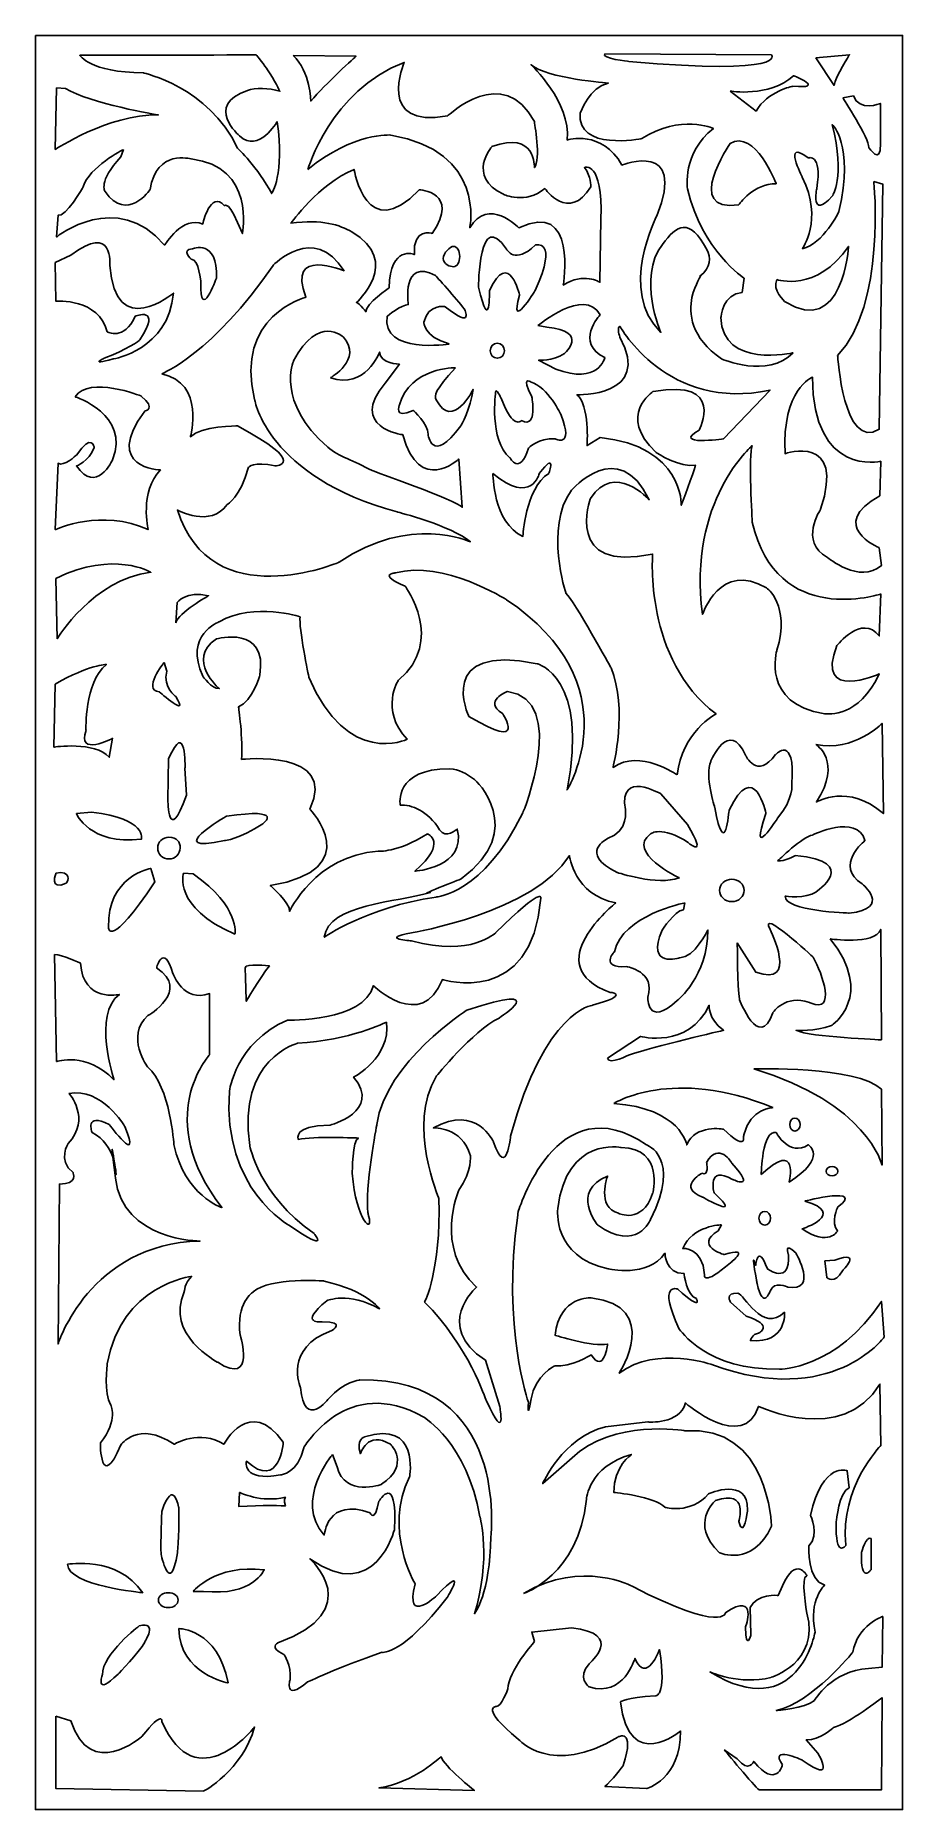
# Model space of a CAD drawing. Header units: centimetres. Extents: x -2.08 to 2.08, y -4.26 to 4.26.
import ezdxf

# ---------------------------------------------------------------- set-up
doc = ezdxf.new("R2010")
doc.units = ezdxf.units.CM
doc.header["$MEASUREMENT"] = 0
doc.layers.add('Layer 1', color=7, linetype='Continuous')

msp = doc.modelspace()

# ---------------------------------------------------------------- linework, layer by layer
at = {"layer": 'Layer 1', "color": 242}
for points, knots in [([(-2.08314, 4.26053), (-2.08314, 4.26053), (2.08314, 4.26053), (2.08314, 4.26053), (2.08314, 4.26053), (2.08314, 4.26053), (2.08314, -4.26054), (2.08314, -4.26054), (2.08314, -4.26054), (2.08314, -4.26054), (-2.08314, -4.26054), (-2.08314, -4.26054), (-2.08314, -4.26054), (-2.08314, -4.26054), (-2.08314, 4.26053), (-2.08314, 4.26053)], [0, 0, 0, 0, 0.2, 0.2, 0.2, 0.2, 0.4, 0.4, 0.4, 0.4, 0.6, 0.6, 0.6, 0.6, 1, 1, 1, 1]), ([(-1.86983, 4.16526), (-1.86983, 4.16526), (-1.82391, 4.08389), (-1.56476, 4.08064), (-1.56476, 4.08064), (-1.56476, 4.08064), (-1.25312, 4.01555), (-1.11206, 3.7194), (-1.11206, 3.7194), (-1.11206, 3.7194), (-1.01364, 3.62501), (-0.94804, 3.50135), (-0.94804, 3.50135), (-0.94804, 3.50135), (-0.88571, 3.59247), (-0.92179, 3.84632), (-0.92179, 3.84632), (-0.92179, 3.84632), (-1.01036, 3.69336), (-1.10222, 3.77798), (-1.10222, 3.77798), (-1.10222, 3.77798), (-1.27442, 3.92306), (-1.06509, 3.99675), (-1.06509, 3.99675), (-1.027, 4.01016), (-0.96306, 4.00876), (-0.90867, 3.99277), (-0.90867, 3.99277), (-0.90867, 3.99277), (-0.93269, 4.04523), (-0.96857, 4.09615), (-0.96857, 4.09615), (-0.97933, 4.11141), (-1.01819, 4.16721), (-1.02275, 4.1672), (-1.02275, 4.1672), (-1.19226, 4.16669), (-1.86983, 4.16526), (-1.86983, 4.16526)], [0, 0, 0, 0, 0.0909091, 0.0909091, 0.0909091, 0.0909091, 0.1818182, 0.1818182, 0.1818182, 0.1818182, 0.2727273, 0.2727273, 0.2727273, 0.2727273, 0.3636364, 0.3636364, 0.3636364, 0.3636364, 0.4545455, 0.4545455, 0.4545455, 0.4545455, 0.5454545, 0.5454545, 0.5454545, 0.5454545, 0.6363636, 0.6363636, 0.6363636, 0.6363636, 0.7272727, 0.7272727, 0.7272727, 0.7272727, 0.8181818, 0.8181818, 0.8181818, 0.8181818, 1, 1, 1, 1]), ([(-0.84491, 4.16482), (-0.84491, 4.16482), (-0.54257, 4.16092), (-0.54257, 4.16092), (-0.54257, 4.16092), (-0.54257, 4.16092), (-0.69075, 4.02774), (-0.76022, 3.94508), (-0.76022, 3.94508), (-0.76022, 3.94508), (-0.76155, 4.08675), (-0.84491, 4.16482)], [0, 0, 0, 0, 0.25, 0.25, 0.25, 0.25, 0.5, 0.5, 0.5, 0.5, 1, 1, 1, 1]), ([(-0.77411, 3.61702), (-0.77411, 3.61702), (-0.6676, 3.99358), (-0.31103, 4.13135), (-0.31103, 4.13135), (-0.31103, 4.13135), (-0.44996, 3.80989), (-0.10264, 3.87418), (-0.10264, 3.87418), (-0.10264, 3.87418), (0.16594, 4.13135), (0.31412, 3.84663), (0.31412, 3.84663), (0.31412, 3.84663), (0.34654, 3.66294), (0.31412, 3.6262), (0.31412, 3.6262), (0.31412, 3.6262), (0.32338, 3.8053), (0.11036, 3.72724), (0.11036, 3.72724), (0.11036, 3.72724), (-0.01466, 3.58487), (0.16594, 3.49762), (0.16594, 3.49762), (0.16594, 3.49762), (0.27244, 3.4471), (0.36506, 3.52517), (0.36506, 3.52517), (0.36506, 3.52517), (0.47879, 3.35985), (0.5853, 3.53435), (0.5853, 3.53435), (0.5853, 3.53435), (0.58734, 3.58487), (0.55492, 3.6262), (0.55492, 3.6262), (0.55492, 3.6262), (0.64291, 3.66294), (0.63364, 3.37822), (0.63364, 3.37822), (0.63364, 3.37822), (0.62901, 3.07513), (0.62901, 3.07513), (0.62901, 3.07513), (0.62901, 3.07513), (0.55029, 3.12564), (0.45305, 3.06135), (0.45305, 3.06135), (0.45305, 3.06135), (0.52251, 3.47465), (0.24003, 3.33689), (0.24003, 3.33689), (0.24003, 3.33689), (0.09185, 3.48843), (0.00386, 3.33689), (0.00386, 3.33689), (0.00386, 3.33689), (0.08258, 3.70427), (-0.37586, 3.78234), (-0.37586, 3.78234), (-0.37586, 3.78234), (-0.55646, 3.79612), (-0.77411, 3.61702)], [0, 0, 0, 0, 0.0588235, 0.0588235, 0.0588235, 0.0588235, 0.1176471, 0.1176471, 0.1176471, 0.1176471, 0.1764706, 0.1764706, 0.1764706, 0.1764706, 0.2352941, 0.2352941, 0.2352941, 0.2352941, 0.2941176, 0.2941176, 0.2941176, 0.2941176, 0.3529412, 0.3529412, 0.3529412, 0.3529412, 0.4117647, 0.4117647, 0.4117647, 0.4117647, 0.4705882, 0.4705882, 0.4705882, 0.4705882, 0.5294118, 0.5294118, 0.5294118, 0.5294118, 0.5882353, 0.5882353, 0.5882353, 0.5882353, 0.6470588, 0.6470588, 0.6470588, 0.6470588, 0.7058824, 0.7058824, 0.7058824, 0.7058824, 0.7647059, 0.7647059, 0.7647059, 0.7647059, 0.8235294, 0.8235294, 0.8235294, 0.8235294, 0.8823529, 0.8823529, 0.8823529, 0.8823529, 1, 1, 1, 1]), ([(1.5582, 2.73654), (1.5582, 2.73654), (1.21704, 2.65843), (1.21047, 2.90578), (1.21047, 2.90578), (1.21047, 2.90578), (1.22032, 3.02293), (1.31217, 3.02619), (1.31217, 3.02619), (1.31217, 3.02619), (1.32201, 3.09453), (1.32201, 3.09453), (1.32201, 3.09453), (1.32201, 3.09453), (1.1219, 3.22471), (1.04973, 3.52413), (1.04973, 3.52413), (1.04973, 3.52413), (1.0235, 3.69661), (1.1744, 3.81378), (1.1744, 3.81378), (1.1744, 3.81378), (1.01694, 3.88537), (0.82995, 3.76496), (0.82995, 3.76496), (0.82995, 3.76496), (0.51503, 3.70312), (0.53471, 3.88863), (0.53471, 3.88863), (0.53471, 3.88863), (0.58064, 4.01555), (0.66921, 4.03183), (0.66921, 4.03183), (0.66921, 4.03183), (0.37397, 4.05461), (0.29852, 4.1197), (0.29852, 4.1197), (0.29852, 4.1197), (0.48878, 3.9407), (0.47239, 3.75845), (0.47239, 3.75845), (0.47239, 3.75845), (0.63968, 3.81052), (0.73482, 3.63803), (0.73482, 3.63803), (0.73482, 3.63803), (1.04973, 3.76171), (0.90212, 3.39395), (0.90212, 3.39395), (0.90212, 3.39395), (0.71513, 3.0327), (0.9218, 2.83418), (0.9218, 2.83418), (0.9218, 2.83418), (0.80693, 3.09401), (0.92902, 3.25699), (0.92902, 3.25699), (0.99858, 3.34984), (1.05776, 3.38989), (1.14237, 3.23279), (1.14237, 3.23279), (1.16356, 3.19345), (1.16451, 3.14788), (1.10976, 3.10469), (1.10976, 3.10469), (1.12194, 3.1143), (1.08428, 3.06605), (1.07146, 3.00211), (1.07146, 3.00211), (1.05664, 2.92827), (1.0637, 2.80857), (1.21376, 2.70726), (1.21376, 2.70726), (1.21376, 2.70726), (1.43355, 2.60962), (1.5582, 2.73654)], [0, 0, 0, 0, 0.05, 0.05, 0.05, 0.05, 0.1, 0.1, 0.1, 0.1, 0.15, 0.15, 0.15, 0.15, 0.2, 0.2, 0.2, 0.2, 0.25, 0.25, 0.25, 0.25, 0.3, 0.3, 0.3, 0.3, 0.35, 0.35, 0.35, 0.35, 0.4, 0.4, 0.4, 0.4, 0.45, 0.45, 0.45, 0.45, 0.5, 0.5, 0.5, 0.5, 0.55, 0.55, 0.55, 0.55, 0.6, 0.6, 0.6, 0.6, 0.65, 0.65, 0.65, 0.65, 0.7, 0.7, 0.7, 0.7, 0.75, 0.75, 0.75, 0.75, 0.8, 0.8, 0.8, 0.8, 0.85, 0.85, 0.85, 0.85, 0.9, 0.9, 0.9, 0.9, 1, 1, 1, 1]), ([(0.65217, 4.17268), (0.65217, 4.17268), (1.45329, 4.16809), (1.45329, 4.16809), (1.45329, 4.16809), (1.45329, 4.16809), (1.54591, 4.06706), (0.76794, 4.13594), (0.76794, 4.13594), (0.76794, 4.13594), (0.63364, 4.14972), (0.65217, 4.17268)], [0, 0, 0, 0, 0.25, 0.25, 0.25, 0.25, 0.5, 0.5, 0.5, 0.5, 1, 1, 1, 1]), ([(1.66631, 4.15368), (1.66631, 4.15368), (1.82839, 4.16809), (1.82839, 4.16809), (1.82839, 4.16809), (1.82839, 4.16809), (1.76356, 4.06643), (1.7543, 4.02051), (1.7543, 4.02051), (1.7543, 4.02051), (1.66631, 4.15368), (1.66631, 4.15368)], [0, 0, 0, 0, 0.25, 0.25, 0.25, 0.25, 0.5, 0.5, 0.5, 0.5, 1, 1, 1, 1]), ([(-1.98137, 4.00905), (-1.98137, 4.00905), (-1.98793, 3.71289), (-1.98793, 3.71289), (-1.98793, 3.71289), (-1.98793, 3.71289), (-1.73534, 3.88212), (-1.49258, 3.87887), (-1.49258, 3.87887), (-1.49258, 3.87887), (-1.82391, 3.93419), (-1.93872, 4.00579), (-1.93872, 4.00579), (-1.93872, 4.00579), (-1.98137, 4.00905), (-1.98137, 4.00905)], [0, 0, 0, 0, 0.2, 0.2, 0.2, 0.2, 0.4, 0.4, 0.4, 0.4, 0.6, 0.6, 0.6, 0.6, 1, 1, 1, 1]), ([(1.25417, 3.99358), (1.25417, 3.99358), (1.4394, 3.96144), (1.5598, 4.06706), (1.5598, 4.06706), (1.5598, 4.06706), (1.72188, 4.00277), (1.55517, 4.01654), (1.55517, 4.01654), (1.55517, 4.01654), (1.43477, 3.99358), (1.3792, 3.89714), (1.3792, 3.89714), (1.3792, 3.89714), (1.25417, 3.99358), (1.25417, 3.99358)], [0, 0, 0, 0, 0.2, 0.2, 0.2, 0.2, 0.4, 0.4, 0.4, 0.4, 0.6, 0.6, 0.6, 0.6, 1, 1, 1, 1]), ([(1.79597, 3.96144), (1.79597, 3.96144), (1.92564, 3.76396), (1.92101, 3.72264), (1.92101, 3.72264), (1.92101, 3.72264), (1.98121, 3.63079), (1.97658, 3.74101), (1.97658, 3.74101), (1.97658, 3.74101), (1.97658, 3.93388), (1.97658, 3.93388), (1.97658, 3.93388), (1.97658, 3.93388), (1.8747, 3.89255), (1.84691, 3.97062), (1.84691, 3.97062), (1.84691, 3.97062), (1.79597, 3.96144), (1.79597, 3.96144)], [0, 0, 0, 0, 0.1666667, 0.1666667, 0.1666667, 0.1666667, 0.3333333, 0.3333333, 0.3333333, 0.3333333, 0.5, 0.5, 0.5, 0.5, 0.6666667, 0.6666667, 0.6666667, 0.6666667, 1, 1, 1, 1]), ([(1.47645, 3.54813), (1.47645, 3.54813), (1.37457, 3.81448), (1.25417, 3.74101), (1.25417, 3.74101), (1.25417, 3.74101), (1.02726, 3.41036), (1.29585, 3.4471), (1.29585, 3.4471), (1.29585, 3.4471), (1.36994, 3.55273), (1.47645, 3.54813)], [0, 0, 0, 0, 0.25, 0.25, 0.25, 0.25, 0.5, 0.5, 0.5, 0.5, 1, 1, 1, 1]), ([(1.60148, 3.23586), (1.60148, 3.23586), (1.70336, 3.37363), (1.60148, 3.58028), (1.60148, 3.58028), (1.60148, 3.58028), (1.50424, 3.76856), (1.62927, 3.67213), (1.62927, 3.67213), (1.62927, 3.67213), (1.69873, 3.69968), (1.67094, 3.52517), (1.67094, 3.52517), (1.67094, 3.52517), (1.63853, 3.37363), (1.74503, 3.48843), (1.74503, 3.48843), (1.74503, 3.48843), (1.80986, 3.57568), (1.74503, 3.83286), (1.74503, 3.83286), (1.74503, 3.83286), (1.85154, 3.74101), (1.77745, 3.41496), (1.77745, 3.41496), (1.77745, 3.41496), (1.70336, 3.25882), (1.60148, 3.23586)], [0, 0, 0, 0, 0.125, 0.125, 0.125, 0.125, 0.25, 0.25, 0.25, 0.25, 0.375, 0.375, 0.375, 0.375, 0.5, 0.5, 0.5, 0.5, 0.625, 0.625, 0.625, 0.625, 0.75, 0.75, 0.75, 0.75, 1, 1, 1, 1]), ([(-1.65989, 3.71289), (-1.65989, 3.71289), (-1.82719, 3.62827), (-1.85343, 3.53389), (-1.85343, 3.53389), (-1.85343, 3.53389), (-1.93872, 3.38418), (-1.97481, 3.3972), (-1.97481, 3.3972), (-1.97481, 3.3972), (-1.98137, 3.29306), (-1.98137, 3.29306), (-1.98137, 3.29306), (-1.98137, 3.29306), (-1.69269, 3.52413), (-1.46306, 3.25401), (-1.46306, 3.25401), (-1.46306, 3.25401), (-1.37449, 3.3972), (-1.27936, 3.3549), (-1.27936, 3.3549), (-1.27936, 3.3549), (-1.24327, 3.52088), (-1.17438, 3.44276), (-1.17438, 3.44276), (-1.17438, 3.44276), (-1.1547, 3.47532), (-1.08909, 3.30933), (-1.08909, 3.30933), (-1.08909, 3.30933), (-1.02348, 3.63153), (-1.33513, 3.66732), (-1.33513, 3.66732), (-1.33513, 3.66732), (-1.50243, 3.71615), (-1.53195, 3.52088), (-1.53195, 3.52088), (-1.53195, 3.52088), (-1.64348, 3.35815), (-1.74846, 3.51111), (-1.74846, 3.51111), (-1.74846, 3.51111), (-1.78454, 3.55667), (-1.67301, 3.67709), (-1.67301, 3.67709), (-1.67301, 3.67709), (-1.65989, 3.71289), (-1.65989, 3.71289)], [0, 0, 0, 0, 0.0769231, 0.0769231, 0.0769231, 0.0769231, 0.1538462, 0.1538462, 0.1538462, 0.1538462, 0.2307692, 0.2307692, 0.2307692, 0.2307692, 0.3076923, 0.3076923, 0.3076923, 0.3076923, 0.3846154, 0.3846154, 0.3846154, 0.3846154, 0.4615385, 0.4615385, 0.4615385, 0.4615385, 0.5384615, 0.5384615, 0.5384615, 0.5384615, 0.6153846, 0.6153846, 0.6153846, 0.6153846, 0.6923077, 0.6923077, 0.6923077, 0.6923077, 0.7692308, 0.7692308, 0.7692308, 0.7692308, 0.8461538, 0.8461538, 0.8461538, 0.8461538, 1, 1, 1, 1]), ([(-0.54224, 2.97621), (-0.54224, 2.97621), (-0.31892, 3.17594), (-0.56294, 3.31707), (-0.56294, 3.31707), (-0.62066, 3.35045), (-0.70589, 3.37911), (-0.85546, 3.35895), (-0.85546, 3.35895), (-0.85546, 3.35895), (-0.72358, 3.54541), (-0.55213, 3.61738), (-0.55213, 3.61738), (-0.55213, 3.61738), (-0.49278, 3.251), (-0.2389, 3.51925), (-0.2389, 3.51925), (-0.2389, 3.51925), (-0.04108, 3.50943), (-0.17626, 3.30989), (-0.17626, 3.30989), (-0.17626, 3.30989), (-0.27187, 3.33933), (-0.26198, 3.20847), (-0.26198, 3.20847), (-0.26198, 3.20847), (-0.37738, 3.25755), (-0.38398, 3.04819), (-0.38398, 3.04819), (-0.38398, 3.04819), (-0.49608, 2.97295), (-0.49608, 2.93369), (-0.49608, 2.93369), (-0.49608, 2.93369), (-0.53894, 2.9893), (-0.54224, 2.97621)], [0, 0, 0, 0, 0.1, 0.1, 0.1, 0.1, 0.2, 0.2, 0.2, 0.2, 0.3, 0.3, 0.3, 0.3, 0.4, 0.4, 0.4, 0.4, 0.5, 0.5, 0.5, 0.5, 0.6, 0.6, 0.6, 0.6, 0.7, 0.7, 0.7, 0.7, 0.8, 0.8, 0.8, 0.8, 1, 1, 1, 1]), ([(1.94529, 3.55993), (1.94529, 3.55993), (2.00434, 2.96436), (1.77143, 2.72353), (1.77143, 2.72353), (1.77143, 2.72353), (1.79767, 2.26465), (1.97153, 2.36879), (1.97153, 2.36879), (1.97153, 2.36879), (1.98794, 3.54691), (1.98794, 3.54691), (1.98794, 3.54691), (1.98794, 3.54691), (1.94529, 3.55993), (1.94529, 3.55993)], [0, 0, 0, 0, 0.2, 0.2, 0.2, 0.2, 0.4, 0.4, 0.4, 0.4, 0.6, 0.6, 0.6, 0.6, 1, 1, 1, 1]), ([(0.04593, 3.05223), (0.04593, 3.05223), (0.04593, 3.43625), (0.18042, 3.23449), (0.18042, 3.23449), (0.18042, 3.23449), (0.21979, 3.15637), (0.3182, 3.25401), (0.3182, 3.25401), (0.3182, 3.25401), (0.43302, 3.28655), (0.3182, 3.03596), (0.3182, 3.03596), (0.3182, 3.03596), (0.19027, 2.82767), (0.24275, 3.01318), (0.24275, 3.01318), (0.24275, 3.01318), (0.19355, 3.23774), (0.09841, 3.03596), (0.09841, 3.03596), (0.09841, 3.03596), (0.10169, 2.81466), (0.04593, 3.05223)], [0, 0, 0, 0, 0.1428571, 0.1428571, 0.1428571, 0.1428571, 0.2857143, 0.2857143, 0.2857143, 0.2857143, 0.4285714, 0.4285714, 0.4285714, 0.4285714, 0.5714286, 0.5714286, 0.5714286, 0.5714286, 0.7142857, 0.7142857, 0.7142857, 0.7142857, 1, 1, 1, 1]), ([(-1.98793, 3.16939), (-1.98793, 3.16939), (-1.98465, 2.98388), (-1.98465, 2.98388), (-1.98465, 2.98388), (-1.98465, 2.98388), (-1.77798, 3.00016), (-1.73862, 2.83743), (-1.73862, 2.83743), (-1.73862, 2.83743), (-1.65661, 2.79187), (-1.60412, 2.91229), (-1.60412, 2.91229), (-1.60412, 2.91229), (-1.47291, 2.96436), (-1.58116, 2.79838), (-1.58116, 2.79838), (-1.58116, 2.79838), (-1.65005, 2.74631), (-1.74518, 2.71376), (-1.74518, 2.71376), (-1.74518, 2.71376), (-1.83703, 2.67145), (-1.70909, 2.70726), (-1.70909, 2.70726), (-1.70909, 2.70726), (-1.44338, 2.74957), (-1.42042, 3.02293), (-1.42042, 3.02293), (-1.42042, 3.02293), (-1.69925, 2.78861), (-1.72549, 3.15637), (-1.72549, 3.15637), (-1.72549, 3.15637), (-1.70581, 3.36466), (-1.91248, 3.20519), (-1.91248, 3.20519), (-1.91248, 3.20519), (-1.98793, 3.16939), (-1.98793, 3.16939)], [0, 0, 0, 0, 0.0909091, 0.0909091, 0.0909091, 0.0909091, 0.1818182, 0.1818182, 0.1818182, 0.1818182, 0.2727273, 0.2727273, 0.2727273, 0.2727273, 0.3636364, 0.3636364, 0.3636364, 0.3636364, 0.4545455, 0.4545455, 0.4545455, 0.4545455, 0.5454545, 0.5454545, 0.5454545, 0.5454545, 0.6363636, 0.6363636, 0.6363636, 0.6363636, 0.7272727, 0.7272727, 0.7272727, 0.7272727, 0.8181818, 0.8181818, 0.8181818, 0.8181818, 1, 1, 1, 1]), ([(-1.47619, 2.63565), (-1.47619, 2.63565), (-1.23015, 2.73329), (-0.94148, 3.15637), (-0.94148, 3.15637), (-0.94148, 3.15637), (-0.74465, 3.3614), (-0.60031, 3.13034), (-0.60031, 3.13034), (-0.60031, 3.13034), (-0.87915, 3.2475), (-0.78402, 3.00341), (-0.78402, 3.00341), (-0.78402, 3.00341), (-1.12846, 2.91554), (-1.03004, 2.51199), (-1.03004, 2.51199), (-1.03004, 2.51199), (-0.971, 2.14098), (-0.34444, 1.97174), (-0.34444, 1.97174), (-0.34444, 1.97174), (-0.08528, 1.90666), (0.00656, 1.82855), (0.00656, 1.82855), (0.00656, 1.82855), (-0.28539, 1.96198), (-0.62327, 1.73091), (-0.62327, 1.73091), (-0.62327, 1.73091), (-1.23999, 1.4673), (-1.40073, 1.98151), (-1.40073, 1.98151), (-1.40073, 1.98151), (-1.24327, 1.89364), (-1.16126, 2.00755), (-1.16126, 2.00755), (-1.16126, 2.00755), (-1.09893, 2.04335), (-1.05957, 2.18654), (-1.05957, 2.18654), (-1.05957, 2.18654), (-1.03661, 2.21583), (-0.93164, 2.19305), (-0.93164, 2.19305), (-0.93164, 2.19305), (-0.76433, 2.19956), (-1.11206, 2.38506), (-1.11206, 2.38506), (-1.11206, 2.38506), (-1.2892, 2.38506), (-1.33841, 2.33299), (-1.33841, 2.33299), (-1.33841, 2.33299), (-1.26624, 2.59009), (-1.47619, 2.63565)], [0, 0, 0, 0, 0.0666667, 0.0666667, 0.0666667, 0.0666667, 0.1333333, 0.1333333, 0.1333333, 0.1333333, 0.2, 0.2, 0.2, 0.2, 0.2666667, 0.2666667, 0.2666667, 0.2666667, 0.3333333, 0.3333333, 0.3333333, 0.3333333, 0.4, 0.4, 0.4, 0.4, 0.4666667, 0.4666667, 0.4666667, 0.4666667, 0.5333333, 0.5333333, 0.5333333, 0.5333333, 0.6, 0.6, 0.6, 0.6, 0.6666667, 0.6666667, 0.6666667, 0.6666667, 0.7333333, 0.7333333, 0.7333333, 0.7333333, 0.8, 0.8, 0.8, 0.8, 0.8666667, 0.8666667, 0.8666667, 0.8666667, 1, 1, 1, 1]), ([(-1.3298, 3.23586), (-1.3298, 3.23586), (-1.20477, 3.28637), (-1.21403, 3.0935), (-1.21403, 3.0935), (-1.21403, 3.0935), (-1.29276, 2.87766), (-1.28813, 3.07513), (-1.28813, 3.07513), (-1.28813, 3.07513), (-1.29739, 3.18534), (-1.33444, 3.18534), (-1.33444, 3.18534), (-1.33444, 3.18534), (-1.38537, 3.23127), (-1.3298, 3.23586)], [0, 0, 0, 0, 0.2, 0.2, 0.2, 0.2, 0.4, 0.4, 0.4, 0.4, 0.6, 0.6, 0.6, 0.6, 1, 1, 1, 1]), ([(-0.07404, 3.24773), (-0.05766, 3.24773), (-0.04437, 3.22576), (-0.04437, 3.19866), (-0.04437, 3.19866), (-0.04437, 3.17156), (-0.05766, 3.14959), (-0.07404, 3.14959), (-0.07404, 3.14959), (-0.09043, 3.14959), (-0.1235, 3.16174), (-0.1235, 3.18885), (-0.1235, 3.18885), (-0.1235, 3.21595), (-0.09043, 3.24773), (-0.07404, 3.24773)], [0, 0, 0, 0, 0.2, 0.2, 0.2, 0.2, 0.4, 0.4, 0.4, 0.4, 0.6, 0.6, 0.6, 0.6, 1, 1, 1, 1]), ([(1.47947, 3.08803), (1.47947, 3.08803), (1.66974, 3.02293), (1.82392, 3.2475), (1.82392, 3.2475), (1.82392, 3.2475), (1.79767, 2.80814), (1.51884, 2.98063), (1.51884, 2.98063), (1.51884, 2.98063), (1.45323, 3.03921), (1.47947, 3.08803)], [0, 0, 0, 0, 0.25, 0.25, 0.25, 0.25, 0.5, 0.5, 0.5, 0.5, 1, 1, 1, 1]), ([(-0.09512, 2.77885), (-0.09512, 2.77885), (-0.41989, 2.72678), (-0.39365, 2.91229), (-0.39365, 2.91229), (-0.39365, 2.91229), (-0.32476, 2.96762), (-0.29195, 2.96762), (-0.29195, 2.96762), (-0.29195, 2.96762), (-0.32476, 3.19542), (-0.16073, 3.10756), (-0.16073, 3.10756), (-0.16073, 3.10756), (-0.05904, 2.99365), (-0.02296, 2.94809), (-0.02296, 2.94809), (-0.02296, 2.94809), (0.02952, 2.84394), (-0.11481, 2.95785), (-0.11481, 2.95785), (-0.11481, 2.95785), (-0.19682, 2.97412), (-0.2165, 2.883), (-0.2165, 2.883), (-0.2165, 2.883), (-0.21978, 2.81466), (-0.09512, 2.77885)], [0, 0, 0, 0, 0.125, 0.125, 0.125, 0.125, 0.25, 0.25, 0.25, 0.25, 0.375, 0.375, 0.375, 0.375, 0.5, 0.5, 0.5, 0.5, 0.625, 0.625, 0.625, 0.625, 0.75, 0.75, 0.75, 0.75, 1, 1, 1, 1]), ([(0.33132, 2.86673), (0.33132, 2.86673), (0.55439, 3.05542), (0.62984, 2.91873), (0.62984, 2.91873), (0.62984, 2.91873), (0.50518, 2.7821), (0.6528, 2.71376), (0.6528, 2.71376), (0.6528, 2.71376), (0.62318, 2.58033), (0.41651, 2.65843), (0.41651, 2.65843), (0.41651, 2.65843), (0.3346, 2.70075), (0.3346, 2.70075), (0.3346, 2.70075), (0.3346, 2.70075), (0.40021, 2.69414), (0.45926, 2.73319), (0.45926, 2.73319), (0.45926, 2.73319), (0.58064, 2.83743), (0.37397, 2.86022), (0.37397, 2.86022), (0.37397, 2.86022), (0.33132, 2.86673), (0.33132, 2.86673)], [0, 0, 0, 0, 0.125, 0.125, 0.125, 0.125, 0.25, 0.25, 0.25, 0.25, 0.375, 0.375, 0.375, 0.375, 0.5, 0.5, 0.5, 0.5, 0.625, 0.625, 0.625, 0.625, 0.75, 0.75, 0.75, 0.75, 1, 1, 1, 1]), ([(-0.66592, 2.61613), (-0.66592, 2.61613), (-0.50846, 2.70401), (-0.60359, 2.8114), (-0.60359, 2.8114), (-0.60359, 2.8114), (-0.72169, 2.9253), (-0.84306, 2.69749), (-0.84306, 2.69749), (-0.84306, 2.69749), (-0.92978, 2.49932), (-0.67849, 2.28284), (-0.67849, 2.28284), (-0.62456, 2.23638), (-0.55507, 2.22029), (-0.46581, 2.17027), (-0.46581, 2.17027), (-0.46581, 2.17027), (-0.05576, 2.02707), (-0.0328, 1.99453), (-0.0328, 1.99453), (-0.0328, 1.99453), (-0.0492, 2.2256), (-0.0492, 2.2256), (-0.0492, 2.2256), (-0.0492, 2.2256), (-0.23946, 2.04986), (-0.3182, 2.34276), (-0.3182, 2.34276), (-0.3182, 2.34276), (-0.58063, 2.37855), (-0.40349, 2.59009), (-0.40349, 2.59009), (-0.40349, 2.59009), (-0.3346, 2.68122), (-0.3346, 2.68122), (-0.3346, 2.68122), (-0.3346, 2.68122), (-0.42645, 2.68447), (-0.42973, 2.7398), (-0.42973, 2.7398), (-0.42973, 2.7398), (-0.49862, 2.55755), (-0.66592, 2.61613)], [0, 0, 0, 0, 0.0833333, 0.0833333, 0.0833333, 0.0833333, 0.1666667, 0.1666667, 0.1666667, 0.1666667, 0.25, 0.25, 0.25, 0.25, 0.3333333, 0.3333333, 0.3333333, 0.3333333, 0.4166667, 0.4166667, 0.4166667, 0.4166667, 0.5, 0.5, 0.5, 0.5, 0.5833333, 0.5833333, 0.5833333, 0.5833333, 0.6666667, 0.6666667, 0.6666667, 0.6666667, 0.75, 0.75, 0.75, 0.75, 0.8333333, 0.8333333, 0.8333333, 0.8333333, 1, 1, 1, 1]), ([(0.72497, 2.86347), (0.72497, 2.86347), (0.95461, 2.45015), (1.44667, 2.55755), (1.44667, 2.55755), (1.44667, 2.55755), (1.2236, 2.32322), (1.2236, 2.32322), (1.2236, 2.32322), (1.2236, 2.32322), (0.97101, 2.28743), (1.10551, 2.36553), (1.10551, 2.36553), (1.10551, 2.36553), (1.23672, 2.61287), (0.88572, 2.55104), (0.88572, 2.55104), (0.88572, 2.55104), (0.70857, 2.43713), (0.89884, 2.25814), (0.89884, 2.25814), (0.89884, 2.25814), (1.01694, 2.18003), (1.0891, 2.19631), (1.0891, 2.19631), (1.0891, 2.19631), (1.04318, 2.05961), (1.02022, 2.00429), (1.02022, 2.00429), (1.02022, 2.00429), (1.03005, 2.28743), (0.62984, 2.32974), (0.62984, 2.32974), (0.62984, 2.32974), (0.56751, 2.29068), (0.56751, 2.29068), (0.56751, 2.29068), (0.56751, 2.29068), (0.58064, 2.48921), (0.51831, 2.53477), (0.51831, 2.53477), (0.51831, 2.53477), (0.88243, 2.52175), (0.72497, 2.8114), (0.72497, 2.8114), (0.72497, 2.8114), (0.70857, 2.86022), (0.72497, 2.86347)], [0, 0, 0, 0, 0.0769231, 0.0769231, 0.0769231, 0.0769231, 0.1538462, 0.1538462, 0.1538462, 0.1538462, 0.2307692, 0.2307692, 0.2307692, 0.2307692, 0.3076923, 0.3076923, 0.3076923, 0.3076923, 0.3846154, 0.3846154, 0.3846154, 0.3846154, 0.4615385, 0.4615385, 0.4615385, 0.4615385, 0.5384615, 0.5384615, 0.5384615, 0.5384615, 0.6153846, 0.6153846, 0.6153846, 0.6153846, 0.6923077, 0.6923077, 0.6923077, 0.6923077, 0.7692308, 0.7692308, 0.7692308, 0.7692308, 0.8461538, 0.8461538, 0.8461538, 0.8461538, 1, 1, 1, 1]), ([(0.13614, 2.7821), (0.15516, 2.7821), (0.17058, 2.76608), (0.17058, 2.74631), (0.17058, 2.74631), (0.17058, 2.72654), (0.15516, 2.71051), (0.13614, 2.71051), (0.13614, 2.71051), (0.11712, 2.71051), (0.10169, 2.72654), (0.10169, 2.74631), (0.10169, 2.74631), (0.10169, 2.76608), (0.11712, 2.7821), (0.13614, 2.7821)], [0, 0, 0, 0, 0.2, 0.2, 0.2, 0.2, 0.4, 0.4, 0.4, 0.4, 0.6, 0.6, 0.6, 0.6, 1, 1, 1, 1]), ([(-0.0656, 2.66495), (-0.0656, 2.66495), (-0.28211, 2.6682), (-0.3346, 2.48595), (-0.3346, 2.48595), (-0.3346, 2.48595), (-0.36417, 2.4144), (-0.26899, 2.45992), (-0.26899, 2.45992), (-0.26899, 2.45992), (-0.19362, 2.39467), (-0.19682, 2.34601), (-0.19682, 2.34601), (-0.19682, 2.34601), (-0.18042, 2.19305), (-0.03936, 2.38506), (-0.03936, 2.38506), (-0.03936, 2.38506), (0.00984, 2.46968), (0.01968, 2.5608), (0.01968, 2.5608), (0.01968, 2.5608), (-0.07772, 2.36083), (-0.15744, 2.50987), (-0.15744, 2.50987), (-0.16914, 2.53172), (-0.16314, 2.55584), (-0.0656, 2.66495)], [0, 0, 0, 0, 0.125, 0.125, 0.125, 0.125, 0.25, 0.25, 0.25, 0.25, 0.375, 0.375, 0.375, 0.375, 0.5, 0.5, 0.5, 0.5, 0.625, 0.625, 0.625, 0.625, 0.75, 0.75, 0.75, 0.75, 1, 1, 1, 1]), ([(-1.8928, 2.525), (-1.8928, 2.525), (-1.62709, 2.44039), (-1.71237, 2.22234), (-1.71237, 2.22234), (-1.71237, 2.22234), (-1.7911, 2.05311), (-1.88624, 2.19305), (-1.88624, 2.19305), (-1.88624, 2.19305), (-1.82719, 2.21257), (-1.80095, 2.28092), (-1.80095, 2.28092), (-1.80095, 2.28092), (-1.81079, 2.35577), (-1.88624, 2.24512), (-1.88624, 2.24512), (-1.88624, 2.24512), (-1.94856, 2.18654), (-1.97481, 2.20607), (-1.97481, 2.20607), (-1.97481, 2.20607), (-1.98793, 1.88713), (-1.98793, 1.88713), (-1.98793, 1.88713), (-1.98793, 1.88713), (-1.76158, 1.99127), (-1.54179, 1.88713), (-1.54179, 1.88713), (-1.54179, 1.88713), (-1.58444, 2.06938), (-1.48275, 2.17352), (-1.48275, 2.17352), (-1.48275, 2.17352), (-1.76158, 2.18003), (-1.55819, 2.45666), (-1.55819, 2.45666), (-1.55819, 2.45666), (-1.49915, 2.46643), (-1.57459, 2.52826), (-1.57459, 2.52826), (-1.57459, 2.52826), (-1.82391, 2.62915), (-1.8928, 2.525)], [0, 0, 0, 0, 0.0833333, 0.0833333, 0.0833333, 0.0833333, 0.1666667, 0.1666667, 0.1666667, 0.1666667, 0.25, 0.25, 0.25, 0.25, 0.3333333, 0.3333333, 0.3333333, 0.3333333, 0.4166667, 0.4166667, 0.4166667, 0.4166667, 0.5, 0.5, 0.5, 0.5, 0.5833333, 0.5833333, 0.5833333, 0.5833333, 0.6666667, 0.6666667, 0.6666667, 0.6666667, 0.75, 0.75, 0.75, 0.75, 0.8333333, 0.8333333, 0.8333333, 0.8333333, 1, 1, 1, 1]), ([(0.12794, 2.54778), (0.12794, 2.54778), (0.09513, 2.31672), (0.19683, 2.2321), (0.19683, 2.2321), (0.19683, 2.2321), (0.24275, 2.14423), (0.2854, 2.27766), (0.2854, 2.27766), (0.2854, 2.27766), (0.3346, 2.32974), (0.41334, 2.32322), (0.41334, 2.32322), (0.41334, 2.32322), (0.50518, 2.27441), (0.44286, 2.43713), (0.44286, 2.43713), (0.44286, 2.43713), (0.38053, 2.57382), (0.29524, 2.5966), (0.29524, 2.5966), (0.29524, 2.5966), (0.24931, 2.62915), (0.3018, 2.525), (0.3018, 2.525), (0.3018, 2.525), (0.33132, 2.36879), (0.2526, 2.4111), (0.2526, 2.4111), (0.2526, 2.4111), (0.21323, 2.36228), (0.15418, 2.5185), (0.15418, 2.5185), (0.15418, 2.5185), (0.12794, 2.57056), (0.12794, 2.54778)], [0, 0, 0, 0, 0.1, 0.1, 0.1, 0.1, 0.2, 0.2, 0.2, 0.2, 0.3, 0.3, 0.3, 0.3, 0.4, 0.4, 0.4, 0.4, 0.5, 0.5, 0.5, 0.5, 0.6, 0.6, 0.6, 0.6, 0.7, 0.7, 0.7, 0.7, 0.8, 0.8, 0.8, 0.8, 1, 1, 1, 1]), ([(1.65006, 2.61938), (1.65006, 2.61938), (1.50244, 2.5608), (1.51884, 2.25163), (1.51884, 2.25163), (1.51884, 2.25163), (1.81079, 2.35252), (1.68942, 1.98477), (1.68942, 1.98477), (1.68942, 1.98477), (1.58445, 1.82855), (1.72223, 1.7537), (1.72223, 1.7537), (1.72223, 1.7537), (1.8764, 1.62351), (1.98138, 1.71464), (1.98138, 1.71464), (1.98138, 1.71464), (1.97153, 1.79926), (1.97153, 1.79926), (1.97153, 1.79926), (1.97153, 1.79926), (1.71567, 1.90666), (1.97482, 2.04986), (1.97482, 2.04986), (1.97482, 2.04986), (1.9781, 2.21583), (1.9781, 2.21583), (1.9781, 2.21583), (1.9781, 2.21583), (1.65334, 2.13772), (1.65006, 2.61938)], [0, 0, 0, 0, 0.1111111, 0.1111111, 0.1111111, 0.1111111, 0.2222222, 0.2222222, 0.2222222, 0.2222222, 0.3333333, 0.3333333, 0.3333333, 0.3333333, 0.4444444, 0.4444444, 0.4444444, 0.4444444, 0.5555556, 0.5555556, 0.5555556, 0.5555556, 0.6666667, 0.6666667, 0.6666667, 0.6666667, 0.7777778, 0.7777778, 0.7777778, 0.7777778, 1, 1, 1, 1]), ([(1.00053, 0.70901), (1.00053, 0.70901), (0.82011, 0.83593), (0.69217, 0.74481), (0.69217, 0.74481), (0.69217, 0.74481), (0.76434, 1.02795), (0.68233, 1.22321), (0.68233, 1.22321), (0.68233, 1.22321), (0.50518, 1.54541), (0.46582, 1.58121), (0.46582, 1.58121), (0.46582, 1.58121), (0.36085, 1.89364), (0.49207, 2.07589), (0.49207, 2.07589), (0.49207, 2.07589), (0.71841, 2.3395), (0.86603, 2.03033), (0.86603, 2.03033), (0.86603, 2.03033), (0.69873, 2.21583), (0.58392, 2.03683), (0.58392, 2.03683), (0.58392, 2.03683), (0.4527, 1.67559), (0.88243, 1.76996), (0.88243, 1.76996), (0.88243, 1.76996), (0.83979, 1.26227), (1.18751, 1.00191), (1.18751, 1.00191), (1.18751, 1.00191), (1.02022, 0.91404), (1.00053, 0.70901)], [0, 0, 0, 0, 0.1, 0.1, 0.1, 0.1, 0.2, 0.2, 0.2, 0.2, 0.3, 0.3, 0.3, 0.3, 0.4, 0.4, 0.4, 0.4, 0.5, 0.5, 0.5, 0.5, 0.6, 0.6, 0.6, 0.6, 0.7, 0.7, 0.7, 0.7, 0.8, 0.8, 0.8, 0.8, 1, 1, 1, 1]), ([(0.11482, 2.15725), (0.11482, 2.15725), (0.11482, 1.91967), (0.25916, 1.85459), (0.25916, 1.85459), (0.25916, 1.85459), (0.269, 2.08239), (0.38381, 2.15725), (0.38381, 2.15725), (0.38381, 2.15725), (0.42318, 2.2679), (0.33788, 2.15725), (0.33788, 2.15725), (0.33788, 2.15725), (0.3018, 2.00104), (0.11482, 2.15725)], [0, 0, 0, 0, 0.2, 0.2, 0.2, 0.2, 0.4, 0.4, 0.4, 0.4, 0.6, 0.6, 0.6, 0.6, 1, 1, 1, 1]), ([(1.36137, 2.29068), (1.36137, 2.29068), (1.04973, 2.02707), (1.1219, 1.48032), (1.1219, 1.48032), (1.1219, 1.48032), (1.20719, 1.73743), (1.43027, 1.60724), (1.43027, 1.60724), (1.43027, 1.60724), (1.54508, 1.52588), (1.47947, 1.30783), (1.47947, 1.30783), (1.47947, 1.30783), (1.40074, 1.05072), (1.7091, 1.00191), (1.7091, 1.00191), (1.72551, 1.00191), (1.87312, 0.98238), (1.97153, 1.19393), (1.97153, 1.19393), (1.97153, 1.19393), (1.6599, 1.05398), (1.76815, 1.33062), (1.76815, 1.33062), (1.76815, 1.33062), (1.88625, 1.48357), (1.97153, 1.37618), (1.97153, 1.37618), (1.97153, 1.37618), (1.9781, 1.57795), (1.9781, 1.57795), (1.9781, 1.57795), (1.9781, 1.57795), (1.47947, 1.41197), (1.36137, 1.92293), (1.36137, 1.92293), (1.36137, 1.92293), (1.3417, 2.25488), (1.36137, 2.29068)], [0, 0, 0, 0, 0.0909091, 0.0909091, 0.0909091, 0.0909091, 0.1818182, 0.1818182, 0.1818182, 0.1818182, 0.2727273, 0.2727273, 0.2727273, 0.2727273, 0.3636364, 0.3636364, 0.3636364, 0.3636364, 0.4545455, 0.4545455, 0.4545455, 0.4545455, 0.5454545, 0.5454545, 0.5454545, 0.5454545, 0.6363636, 0.6363636, 0.6363636, 0.6363636, 0.7272727, 0.7272727, 0.7272727, 0.7272727, 0.8181818, 0.8181818, 0.8181818, 0.8181818, 1, 1, 1, 1]), ([(-1.98465, 1.6528), (-1.98465, 1.6528), (-1.97809, 1.36316), (-1.97809, 1.36316), (-1.97809, 1.36316), (-1.97809, 1.36316), (-1.80751, 1.64955), (-1.52867, 1.6821), (-1.52867, 1.6821), (-1.52867, 1.6821), (-1.70581, 1.7895), (-1.98465, 1.6528)], [0, 0, 0, 0, 0.25, 0.25, 0.25, 0.25, 0.5, 0.5, 0.5, 0.5, 1, 1, 1, 1]), ([(-0.81116, 1.46784), (-0.81116, 1.46784), (-1.0288, 1.54131), (-1.20014, 1.44487), (-1.20014, 1.44487), (-1.20014, 1.44487), (-1.37148, 1.38058), (-1.27886, 1.18311), (-1.27886, 1.18311), (-1.27886, 1.18311), (-1.23719, 1.12341), (-1.20014, 1.12341), (-1.20014, 1.12341), (-1.20014, 1.12341), (-1.36222, 1.26118), (-1.21403, 1.36221), (-1.21403, 1.36221), (-1.21403, 1.36221), (-0.96397, 1.43109), (-1.00565, 1.18771), (-1.00565, 1.18771), (-1.00565, 1.18771), (-1.03807, 1.06372), (-1.10752, 1.03616), (-1.10752, 1.03616), (-1.10752, 1.03616), (-1.08437, 0.87543), (-1.09364, 0.78358), (-1.09364, 0.78358), (-1.09364, 0.78358), (-0.62592, 0.8341), (-0.76485, 0.54479), (-0.76485, 0.54479), (-0.76485, 0.54479), (-0.487, 0.25548), (-0.95471, 0.17741), (-0.95471, 0.17741), (-0.95471, 0.17741), (-0.85746, 0.09474), (-0.86209, 0.05341), (-0.86209, 0.05341), (-0.86209, 0.05341), (-0.74169, 0.31977), (-0.43606, 0.34273), (-0.43606, 0.34273), (-0.43606, 0.34273), (-0.34808, 0.33355), (-0.19989, 0.42539), (-0.19989, 0.42539), (-0.19989, 0.42539), (-0.09801, 0.38865), (-0.26009, 0.24629), (-0.26009, 0.24629), (-0.26009, 0.24629), (-0.01003, 0.26466), (-0.05634, 0.44835), (-0.05634, 0.44835), (-0.05634, 0.44835), (-0.11392, 0.39972), (-0.14101, 0.44449), (-0.14101, 0.44449), (-0.19715, 0.53723), (-0.2777, 0.56679), (-0.33058, 0.56416), (-0.33058, 0.56416), (-0.33058, 0.56416), (-0.36188, 0.74042), (-0.09271, 0.73794), (-0.09271, 0.73794), (-0.04566, 0.73751), (-0.01513, 0.7147), (0.02701, 0.68715), (0.02701, 0.68715), (0.02701, 0.68715), (0.28634, 0.44835), (-0.03781, 0.20955), (-0.03781, 0.20955), (-0.03781, 0.20955), (-0.27101, 0.11881), (-0.18563, 0.144), (-0.18563, 0.144), (-0.34648, 0.09654), (-0.67552, 0.08831), (-0.69539, -0.07057), (-0.69539, -0.07057), (-0.69539, -0.07057), (-0.49626, 0.07178), (-0.15822, 0.1223), (-0.15822, 0.1223), (-0.15822, 0.1223), (0.06869, 0.13607), (0.25855, 0.52642), (0.25855, 0.52642), (0.25855, 0.52642), (0.48083, 1.0683), (0.18446, 1.10964), (0.18446, 1.10964), (0.18446, 1.10964), (0.06406, 1.06372), (0.16131, 1.00402), (0.16131, 1.00402), (0.16131, 1.00402), (0.28634, 0.81573), (-0.00077, 0.99023), (-0.00077, 0.99023), (-0.00077, 0.99023), (-0.16748, 1.34384), (0.32802, 1.24281), (0.32802, 1.24281), (0.32802, 1.24281), (0.57808, 1.17852), (0.47157, 0.63663), (0.47157, 0.63663), (0.47157, 0.63663), (0.78646, 1.14638), (0.17982, 1.55049), (0.17982, 1.55049), (0.17982, 1.55049), (-0.1258, 1.74336), (-0.35271, 1.67908), (-0.35271, 1.67908), (-0.35271, 1.67908), (-0.44533, 1.67448), (-0.3064, 1.61478), (-0.3064, 1.61478), (-0.3064, 1.61478), (-0.11191, 1.35303), (-0.33881, 1.16474), (-0.33881, 1.16474), (-0.33881, 1.16474), (-0.43143, 1.02238), (-0.29714, 0.88002), (-0.29714, 0.88002), (-0.29714, 0.88002), (-0.58425, 0.74225), (-0.76948, 1.17852), (-0.76948, 1.17852), (-0.76948, 1.17852), (-0.82041, 1.42191), (-0.81116, 1.46784)], [0, 0, 0, 0, 0.0277778, 0.0277778, 0.0277778, 0.0277778, 0.0555556, 0.0555556, 0.0555556, 0.0555556, 0.0833333, 0.0833333, 0.0833333, 0.0833333, 0.1111111, 0.1111111, 0.1111111, 0.1111111, 0.1388889, 0.1388889, 0.1388889, 0.1388889, 0.1666667, 0.1666667, 0.1666667, 0.1666667, 0.1944444, 0.1944444, 0.1944444, 0.1944444, 0.2222222, 0.2222222, 0.2222222, 0.2222222, 0.25, 0.25, 0.25, 0.25, 0.2777778, 0.2777778, 0.2777778, 0.2777778, 0.3055556, 0.3055556, 0.3055556, 0.3055556, 0.3333333, 0.3333333, 0.3333333, 0.3333333, 0.3611111, 0.3611111, 0.3611111, 0.3611111, 0.3888889, 0.3888889, 0.3888889, 0.3888889, 0.4166667, 0.4166667, 0.4166667, 0.4166667, 0.4444444, 0.4444444, 0.4444444, 0.4444444, 0.4722222, 0.4722222, 0.4722222, 0.4722222, 0.5, 0.5, 0.5, 0.5, 0.5277778, 0.5277778, 0.5277778, 0.5277778, 0.5555556, 0.5555556, 0.5555556, 0.5555556, 0.5833333, 0.5833333, 0.5833333, 0.5833333, 0.6111111, 0.6111111, 0.6111111, 0.6111111, 0.6388889, 0.6388889, 0.6388889, 0.6388889, 0.6666667, 0.6666667, 0.6666667, 0.6666667, 0.6944444, 0.6944444, 0.6944444, 0.6944444, 0.7222222, 0.7222222, 0.7222222, 0.7222222, 0.75, 0.75, 0.75, 0.75, 0.7777778, 0.7777778, 0.7777778, 0.7777778, 0.8055556, 0.8055556, 0.8055556, 0.8055556, 0.8333333, 0.8333333, 0.8333333, 0.8333333, 0.8611111, 0.8611111, 0.8611111, 0.8611111, 0.8888889, 0.8888889, 0.8888889, 0.8888889, 0.9166667, 0.9166667, 0.9166667, 0.9166667, 0.9444444, 0.9444444, 0.9444444, 0.9444444, 1, 1, 1, 1]), ([(-1.40938, 1.43872), (-1.40938, 1.43872), (-1.40278, 1.53686), (-1.40278, 1.53686), (-1.40278, 1.53686), (-1.40278, 1.53686), (-1.35663, 1.59575), (-1.25112, 1.56957), (-1.25112, 1.56957), (-1.25112, 1.56957), (-1.39619, 1.4878), (-1.40938, 1.43872)], [0, 0, 0, 0, 0.25, 0.25, 0.25, 0.25, 0.5, 0.5, 0.5, 0.5, 1, 1, 1, 1]), ([(-1.98793, 1.14511), (-1.98793, 1.14511), (-1.99449, 0.84245), (-1.99449, 0.84245), (-1.99449, 0.84245), (-1.99449, 0.84245), (-1.79766, 0.87173), (-1.72877, 0.79363), (-1.72877, 0.79363), (-1.72877, 0.79363), (-1.71237, 0.88475), (-1.71237, 0.88475), (-1.71237, 0.88475), (-1.71237, 0.88475), (-1.88624, 0.79363), (-1.84031, 0.92381), (-1.84031, 0.92381), (-1.84031, 0.92381), (-1.85015, 1.15162), (-1.7419, 1.23949), (-1.7419, 1.23949), (-1.7419, 1.23949), (-1.82391, 1.23949), (-1.98793, 1.14511)], [0, 0, 0, 0, 0.1428571, 0.1428571, 0.1428571, 0.1428571, 0.2857143, 0.2857143, 0.2857143, 0.2857143, 0.4285714, 0.4285714, 0.4285714, 0.4285714, 0.5714286, 0.5714286, 0.5714286, 0.5714286, 0.7142857, 0.7142857, 0.7142857, 0.7142857, 1, 1, 1, 1]), ([(-1.46543, 1.24899), (-1.46543, 1.24899), (-1.57094, 1.11487), (-1.48851, 1.10833), (-1.48851, 1.10833), (-1.48851, 1.10833), (-1.33684, 0.97421), (-1.40938, 1.08543), (-1.40938, 1.08543), (-1.40938, 1.08543), (-1.47202, 1.12796), (-1.45224, 1.20647), (-1.45224, 1.20647), (-1.45224, 1.20647), (-1.46543, 1.24899), (-1.46543, 1.24899)], [0, 0, 0, 0, 0.2, 0.2, 0.2, 0.2, 0.4, 0.4, 0.4, 0.4, 0.6, 0.6, 0.6, 0.6, 1, 1, 1, 1]), ([(-1.44338, 0.78711), (-1.44338, 0.78711), (-1.44666, 0.58859), (-1.44666, 0.58859), (-1.44666, 0.58859), (-1.44666, 0.58859), (-1.44666, 0.36078), (-1.35809, 0.61137), (-1.35809, 0.61137), (-1.35809, 0.61137), (-1.36465, 0.74155), (-1.36465, 0.74155), (-1.36465, 0.74155), (-1.36465, 0.74155), (-1.35809, 0.98238), (-1.44338, 0.78711)], [0, 0, 0, 0, 0.2, 0.2, 0.2, 0.2, 0.4, 0.4, 0.4, 0.4, 0.6, 0.6, 0.6, 0.6, 1, 1, 1, 1]), ([(1.18095, 0.5528), (1.18095, 0.5528), (1.13175, 0.70576), (1.16127, 0.7741), (1.16127, 0.7741), (1.16127, 0.7741), (1.24984, 0.98238), (1.32857, 0.80339), (1.32857, 0.80339), (1.32857, 0.80339), (1.38434, 0.68298), (1.47291, 0.80664), (1.47291, 0.80664), (1.47291, 0.80664), (1.56804, 0.90753), (1.55164, 0.6667), (1.55164, 0.6667), (1.55164, 0.6667), (1.56148, 0.59185), (1.48275, 0.50072), (1.48275, 0.50072), (1.48275, 0.50072), (1.3417, 0.27942), (1.42698, 0.5235), (1.42698, 0.5235), (1.42698, 0.5235), (1.37122, 0.79363), (1.24984, 0.53977), (1.24984, 0.53977), (1.24984, 0.53977), (1.23016, 0.28593), (1.18095, 0.5528)], [0, 0, 0, 0, 0.1111111, 0.1111111, 0.1111111, 0.1111111, 0.2222222, 0.2222222, 0.2222222, 0.2222222, 0.3333333, 0.3333333, 0.3333333, 0.3333333, 0.4444444, 0.4444444, 0.4444444, 0.4444444, 0.5555556, 0.5555556, 0.5555556, 0.5555556, 0.6666667, 0.6666667, 0.6666667, 0.6666667, 0.7777778, 0.7777778, 0.7777778, 0.7777778, 1, 1, 1, 1]), ([(1.66645, 0.85546), (1.66645, 0.85546), (1.79767, 0.7741), (1.66974, 0.57883), (1.66974, 0.57883), (1.66974, 0.57883), (1.82392, 0.66996), (1.99122, 0.5235), (1.99122, 0.5235), (1.99122, 0.5235), (1.98466, 0.95635), (1.98466, 0.95635), (1.98466, 0.95635), (1.98466, 0.95635), (1.85016, 0.81641), (1.66645, 0.85546)], [0, 0, 0, 0, 0.2, 0.2, 0.2, 0.2, 0.4, 0.4, 0.4, 0.4, 0.6, 0.6, 0.6, 0.6, 1, 1, 1, 1]), ([(1.04973, 0.47143), (1.04973, 0.47143), (0.9218, 0.61789), (0.9218, 0.61789), (0.9218, 0.61789), (0.9218, 0.61789), (0.71841, 0.73504), (0.75122, 0.54303), (0.75122, 0.54303), (0.75122, 0.54303), (0.7709, 0.43889), (0.66592, 0.40309), (0.66592, 0.40309), (0.66592, 0.40309), (0.52159, 0.33474), (0.71185, 0.24037), (0.71185, 0.24037), (0.71185, 0.24037), (0.9054, 0.17528), (1.01037, 0.21433), (1.01037, 0.21433), (1.01037, 0.21433), (0.75122, 0.338), (0.87259, 0.42587), (0.87259, 0.42587), (0.87259, 0.42587), (0.92508, 0.46818), (1.05301, 0.38356), (1.05301, 0.38356), (1.05301, 0.38356), (1.15143, 0.29894), (1.04973, 0.47143)], [0, 0, 0, 0, 0.1111111, 0.1111111, 0.1111111, 0.1111111, 0.2222222, 0.2222222, 0.2222222, 0.2222222, 0.3333333, 0.3333333, 0.3333333, 0.3333333, 0.4444444, 0.4444444, 0.4444444, 0.4444444, 0.5555556, 0.5555556, 0.5555556, 0.5555556, 0.6666667, 0.6666667, 0.6666667, 0.6666667, 0.7777778, 0.7777778, 0.7777778, 0.7777778, 1, 1, 1, 1]), ([(-1.88624, 0.5235), (-1.88624, 0.5235), (-1.82391, 0.37055), (-1.57459, 0.39983), (-1.57459, 0.39983), (-1.57459, 0.39983), (-1.54179, 0.49747), (-1.81407, 0.53001), (-1.81407, 0.53001), (-1.81407, 0.53001), (-1.88624, 0.5235), (-1.88624, 0.5235)], [0, 0, 0, 0, 0.25, 0.25, 0.25, 0.25, 0.5, 0.5, 0.5, 0.5, 1, 1, 1, 1]), ([(-1.16454, 0.51049), (-1.16454, 0.51049), (-1.48275, 0.32824), (-1.17438, 0.39333), (-1.17438, 0.39333), (-1.17438, 0.39333), (-1.10222, 0.39983), (-0.99068, 0.47469), (-0.99068, 0.47469), (-0.99068, 0.47469), (-0.87915, 0.5528), (-1.16454, 0.51049)], [0, 0, 0, 0, 0.25, 0.25, 0.25, 0.25, 0.5, 0.5, 0.5, 0.5, 1, 1, 1, 1]), ([(1.48275, 0.29569), (1.48275, 0.29569), (1.60741, 0.41611), (1.65006, 0.41936), (1.65006, 0.41936), (1.65006, 0.41936), (1.86328, 0.52676), (1.90265, 0.39333), (1.90265, 0.39333), (1.90265, 0.39333), (1.75175, 0.27291), (1.88953, 0.18504), (1.88953, 0.18504), (1.88953, 0.18504), (2.03386, 0.06788), (1.8272, 0.0451), (1.8272, 0.0451), (1.8272, 0.0451), (1.51556, 0.05486), (1.51884, 0.12646), (1.51884, 0.12646), (1.51884, 0.12646), (1.62053, 0.11344), (1.66645, 0.14599), (1.66645, 0.14599), (1.66645, 0.14599), (1.88625, 0.29244), (1.56804, 0.32173), (1.56804, 0.32173), (1.56804, 0.32173), (1.51556, 0.29244), (1.48275, 0.29569)], [0, 0, 0, 0, 0.1111111, 0.1111111, 0.1111111, 0.1111111, 0.2222222, 0.2222222, 0.2222222, 0.2222222, 0.3333333, 0.3333333, 0.3333333, 0.3333333, 0.4444444, 0.4444444, 0.4444444, 0.4444444, 0.5555556, 0.5555556, 0.5555556, 0.5555556, 0.6666667, 0.6666667, 0.6666667, 0.6666667, 0.7777778, 0.7777778, 0.7777778, 0.7777778, 1, 1, 1, 1]), ([(-1.44174, 0.40968), (-1.4031, 0.40968), (-1.38761, 0.38637), (-1.38761, 0.35761), (-1.38761, 0.35761), (-1.38761, 0.32885), (-1.41185, 0.30554), (-1.44174, 0.30554), (-1.44174, 0.30554), (-1.47163, 0.30554), (-1.49587, 0.32885), (-1.49587, 0.35761), (-1.49587, 0.35761), (-1.49587, 0.38637), (-1.47163, 0.40968), (-1.44174, 0.40968)], [0, 0, 0, 0, 0.2, 0.2, 0.2, 0.2, 0.4, 0.4, 0.4, 0.4, 0.6, 0.6, 0.6, 0.6, 1, 1, 1, 1]), ([(-1.52867, 0.25989), (-1.52867, 0.25989), (-1.7419, 0.22084), (-1.73205, -0.02324), (-1.73205, -0.02324), (-1.73205, -0.02324), (-1.73205, -0.13715), (-1.50899, 0.1948), (-1.50899, 0.1948), (-1.50899, 0.1948), (-1.52867, 0.25989), (-1.52867, 0.25989)], [0, 0, 0, 0, 0.25, 0.25, 0.25, 0.25, 0.5, 0.5, 0.5, 0.5, 1, 1, 1, 1]), ([(0.08201, -2.29487), (0.08201, -2.29487), (-0.00328, -2.03125), (-0.21322, -1.82296), (-0.21322, -1.82296), (-0.21322, -1.82296), (-0.13449, -1.67326), (-0.14433, -1.32503), (-0.14433, -1.32503), (-0.14433, -1.32503), (-0.29851, -0.97681), (-0.15745, -0.73923), (-0.15745, -0.73923), (-0.15745, -0.73923), (0.0164, -0.52118), (0.14434, -0.45934), (0.14434, -0.45934), (0.14434, -0.45934), (0.41334, -0.2836), (-0.00984, -0.42029), (-0.00984, -0.42029), (-0.00984, -0.42029), (-0.40021, -0.67088), (-0.44285, -0.97029), (-0.44285, -0.97029), (-0.44285, -0.97029), (-0.5018, -1.28317), (-0.48559, -1.39339), (-0.48559, -1.39339), (-0.4847, -1.39945), (-0.48358, -1.4049), (-0.48221, -1.40965), (-0.48221, -1.40965), (-0.45597, -1.50078), (-0.54454, -1.43569), (-0.56095, -1.20461), (-0.56095, -1.20461), (-0.56095, -1.20461), (-0.56095, -1.0419), (-0.53142, -1.03538), (-0.53142, -1.03538), (-0.53142, -1.03538), (-0.75121, -1.02562), (-0.8201, -1.0419), (-0.8201, -1.0419), (-0.8201, -1.0419), (-0.84962, -0.97355), (-0.6692, -0.97355), (-0.6692, -0.97355), (-0.6692, -0.97355), (-0.41661, -0.90846), (-0.55438, -0.74248), (-0.55438, -0.74248), (-0.55438, -0.74248), (-0.37396, -0.6481), (-0.39693, -0.47887), (-0.39693, -0.47887), (-0.39693, -0.47887), (-0.57407, -0.56674), (-0.82338, -0.57976), (-0.82338, -0.57976), (-0.82338, -0.57976), (-1.11534, -0.65461), (-1.05301, -1.07118), (-1.05301, -1.07118), (-1.05301, -1.07118), (-1.01364, -1.30551), (-0.74465, -1.49426), (-0.74465, -1.49426), (-0.74465, -1.49426), (-0.65936, -1.59515), (-0.86275, -1.45522), (-0.86275, -1.45522), (-0.86275, -1.45522), (-1.18422, -1.28273), (-1.15142, -0.81082), (-1.15142, -0.81082), (-1.15142, -0.81082), (-1.1219, -0.5765), (-0.87259, -0.46911), (-0.87259, -0.46911), (-0.87259, -0.46911), (-0.50518, -0.47887), (-0.45925, -0.30313), (-0.45925, -0.30313), (-0.45925, -0.30313), (-0.22963, -0.52768), (-0.12793, -0.27384), (-0.12793, -0.27384), (-0.12793, -0.27384), (0.30508, -0.41052), (0.34445, 0.1167), (0.34445, 0.1167), (0.34445, 0.1167), (0.36085, 0.18179), (0.12794, -0.04928), (0.12794, -0.04928), (0.12794, -0.04928), (0.01313, -0.16644), (-0.27555, -0.08833), (-0.27555, -0.08833), (-0.27555, -0.08833), (-0.43629, -0.07857), (-0.27555, -0.04928), (-0.27555, -0.04928), (-0.27555, -0.04928), (0.31492, 0.04835), (0.48222, 0.32173), (0.48222, 0.32173), (0.48222, 0.32173), (0.50518, 0.13297), (0.70529, 0.09391), (0.70529, 0.09391), (0.70529, 0.09391), (0.32476, -0.20875), (0.67905, -0.33567), (0.67905, -0.33567), (0.67905, -0.33567), (0.78074, -0.34543), (0.59376, -0.39751), (0.59376, -0.39751), (0.59376, -0.39751), (0.36413, -0.42029), (0.20011, -1.02562), (0.20011, -1.02562), (0.20011, -1.02562), (0.18042, -1.23716), (0.1181, -1.05491), (0.1181, -1.05491), (0.1181, -1.05491), (0.03609, -0.86941), (-0.17058, -0.98657), (-0.17058, -0.98657), (-0.17058, -0.98657), (-0.0328, -0.98006), (0.00656, -1.12), (0.00656, -1.12), (0.00656, -1.12), (0.0164, -1.1916), (-0.0492, -1.28598), (-0.0492, -1.28598), (-0.0492, -1.28598), (-0.17058, -1.5626), (0.03609, -1.75137), (0.03609, -1.75137), (0.03609, -1.75137), (-0.17386, -1.93687), (0.07874, -2.10285), (0.07874, -2.10285), (0.07874, -2.10285), (0.14762, -2.32415), (0.14762, -2.32415), (0.14762, -2.32415), (0.14762, -2.32415), (0.1837, -2.51617), (0.08201, -2.29487)], [0, 0, 0, 0, 0.025, 0.025, 0.025, 0.025, 0.05, 0.05, 0.05, 0.05, 0.075, 0.075, 0.075, 0.075, 0.1, 0.1, 0.1, 0.1, 0.125, 0.125, 0.125, 0.125, 0.15, 0.15, 0.15, 0.15, 0.175, 0.175, 0.175, 0.175, 0.2, 0.2, 0.2, 0.2, 0.225, 0.225, 0.225, 0.225, 0.25, 0.25, 0.25, 0.25, 0.275, 0.275, 0.275, 0.275, 0.3, 0.3, 0.3, 0.3, 0.325, 0.325, 0.325, 0.325, 0.35, 0.35, 0.35, 0.35, 0.375, 0.375, 0.375, 0.375, 0.4, 0.4, 0.4, 0.4, 0.425, 0.425, 0.425, 0.425, 0.45, 0.45, 0.45, 0.45, 0.475, 0.475, 0.475, 0.475, 0.5, 0.5, 0.5, 0.5, 0.525, 0.525, 0.525, 0.525, 0.55, 0.55, 0.55, 0.55, 0.575, 0.575, 0.575, 0.575, 0.6, 0.6, 0.6, 0.6, 0.625, 0.625, 0.625, 0.625, 0.65, 0.65, 0.65, 0.65, 0.675, 0.675, 0.675, 0.675, 0.7, 0.7, 0.7, 0.7, 0.725, 0.725, 0.725, 0.725, 0.75, 0.75, 0.75, 0.75, 0.775, 0.775, 0.775, 0.775, 0.8, 0.8, 0.8, 0.8, 0.825, 0.825, 0.825, 0.825, 0.85, 0.85, 0.85, 0.85, 0.875, 0.875, 0.875, 0.875, 0.9, 0.9, 0.9, 0.9, 0.925, 0.925, 0.925, 0.925, 0.95, 0.95, 0.95, 0.95, 1, 1, 1, 1]), ([(-1.98465, 0.23711), (-1.98465, 0.23711), (-2.02074, 0.1525), (-1.93544, 0.18829), (-1.93544, 0.18829), (-1.93544, 0.18829), (-1.90264, 0.23385), (-1.96169, 0.24037), (-1.96169, 0.24037), (-1.96169, 0.24037), (-1.98465, 0.23711), (-1.98465, 0.23711)], [0, 0, 0, 0, 0.25, 0.25, 0.25, 0.25, 0.5, 0.5, 0.5, 0.5, 1, 1, 1, 1]), ([(-1.37121, 0.23711), (-1.37121, 0.23711), (-1.42698, 0.07439), (-1.12518, -0.05579), (-1.12518, -0.05579), (-1.12518, -0.05579), (-1.09565, 0.07113), (-1.32529, 0.23385), (-1.32529, 0.23385), (-1.32529, 0.23385), (-1.37121, 0.23711), (-1.37121, 0.23711)], [0, 0, 0, 0, 0.25, 0.25, 0.25, 0.25, 0.5, 0.5, 0.5, 0.5, 1, 1, 1, 1]), ([(1.26296, 0.20782), (1.29558, 0.20782), (1.32201, 0.18378), (1.32201, 0.15412), (1.32201, 0.15412), (1.32201, 0.12446), (1.29558, 0.10042), (1.26296, 0.10042), (1.26296, 0.10042), (1.23036, 0.10042), (1.20392, 0.12446), (1.20392, 0.15412), (1.20392, 0.15412), (1.20392, 0.18378), (1.23036, 0.20782), (1.26296, 0.20782)], [0, 0, 0, 0, 0.2, 0.2, 0.2, 0.2, 0.4, 0.4, 0.4, 0.4, 0.6, 0.6, 0.6, 0.6, 1, 1, 1, 1]), ([(1.03662, 0.09391), (1.03662, 0.09391), (0.7381, 0.03533), (0.69873, -0.1404), (0.69873, -0.1404), (0.69873, -0.1404), (0.62329, -0.21851), (0.75778, -0.212), (0.75778, -0.212), (0.75778, -0.212), (0.89884, -0.23478), (0.85947, -0.35845), (0.85947, -0.35845), (0.85947, -0.35845), (0.85291, -0.50816), (1.00053, -0.37473), (1.00053, -0.37473), (1.00053, -0.37473), (1.14815, -0.25756), (1.14815, -0.03626), (1.14815, -0.03626), (1.14815, -0.03626), (1.08254, -0.16969), (1.01365, -0.16969), (1.01365, -0.16969), (1.01365, -0.16969), (0.84635, -0.22176), (0.92836, -0.03626), (0.92836, -0.03626), (0.92836, -0.03626), (0.98741, 0.05486), (1.03005, 0.06137), (1.03005, 0.06137), (1.03005, 0.06137), (1.03662, 0.09391), (1.03662, 0.09391)], [0, 0, 0, 0, 0.1, 0.1, 0.1, 0.1, 0.2, 0.2, 0.2, 0.2, 0.3, 0.3, 0.3, 0.3, 0.4, 0.4, 0.4, 0.4, 0.5, 0.5, 0.5, 0.5, 0.6, 0.6, 0.6, 0.6, 0.7, 0.7, 0.7, 0.7, 0.8, 0.8, 0.8, 0.8, 1, 1, 1, 1]), ([(1.28921, -0.0981), (1.28921, -0.0981), (1.28921, -0.31615), (1.29905, -0.36822), (1.29905, -0.36822), (1.29905, -0.36822), (1.39418, -0.62207), (1.45979, -0.4333), (1.45979, -0.4333), (1.45979, -0.4333), (1.51935, -0.34312), (1.63541, -0.38467), (1.63541, -0.38467), (1.63808, -0.38562), (1.64077, -0.38665), (1.64349, -0.38774), (1.64349, -0.38774), (1.76487, -0.43656), (1.69926, -0.2478), (1.65334, -0.16644), (1.65334, -0.16644), (1.65334, -0.16644), (1.3909, 0.07764), (1.44667, -0.03301), (1.44667, -0.03301), (1.44667, -0.03301), (1.58773, -0.31615), (1.37778, -0.23803), (1.37778, -0.23803), (1.37778, -0.23803), (1.28921, -0.0981), (1.28921, -0.0981)], [0, 0, 0, 0, 0.1111111, 0.1111111, 0.1111111, 0.1111111, 0.2222222, 0.2222222, 0.2222222, 0.2222222, 0.3333333, 0.3333333, 0.3333333, 0.3333333, 0.4444444, 0.4444444, 0.4444444, 0.4444444, 0.5555556, 0.5555556, 0.5555556, 0.5555556, 0.6666667, 0.6666667, 0.6666667, 0.6666667, 0.7777778, 0.7777778, 0.7777778, 0.7777778, 1, 1, 1, 1]), ([(1.73534, -0.07857), (1.73534, -0.07857), (1.94857, -0.11111), (1.9781, -0.03301), (1.9781, -0.03301), (1.9781, -0.03301), (1.98138, -0.56349), (1.98138, -0.56349), (1.98138, -0.56349), (1.98138, -0.56349), (1.64021, -0.55046), (1.57132, -0.51792), (1.57132, -0.51792), (1.57132, -0.51792), (1.6599, -0.52443), (1.7419, -0.49514), (1.7419, -0.49514), (1.7419, -0.49514), (1.95513, -0.35194), (1.73534, -0.07857)], [0, 0, 0, 0, 0.1666667, 0.1666667, 0.1666667, 0.1666667, 0.3333333, 0.3333333, 0.3333333, 0.3333333, 0.5, 0.5, 0.5, 0.5, 0.6666667, 0.6666667, 0.6666667, 0.6666667, 1, 1, 1, 1]), ([(-1.99121, -0.15342), (-1.99121, -0.15342), (-1.98137, -0.66763), (-1.98137, -0.66763), (-1.98137, -0.66763), (-1.98137, -0.66763), (-1.84031, -0.61881), (-1.70581, -0.7555), (-1.70581, -0.7555), (-1.70581, -0.7555), (-1.81079, -0.43981), (-1.67957, -0.34543), (-1.67957, -0.34543), (-1.67957, -0.34543), (-1.85343, -0.38774), (-1.86655, -0.19573), (-1.86655, -0.19573), (-1.86655, -0.19573), (-1.95841, -0.15342), (-1.99121, -0.15342)], [0, 0, 0, 0, 0.1666667, 0.1666667, 0.1666667, 0.1666667, 0.3333333, 0.3333333, 0.3333333, 0.3333333, 0.5, 0.5, 0.5, 0.5, 0.6666667, 0.6666667, 0.6666667, 0.6666667, 1, 1, 1, 1]), ([(-1.18625, -1.37019), (-1.18625, -1.37019), (-1.36685, -1.31048), (-1.41779, -1.0671), (-1.41779, -1.0671), (-1.41779, -1.0671), (-1.43631, -0.78697), (-1.54282, -0.69512), (-1.54282, -0.69512), (-1.54282, -0.69512), (-1.65396, -0.54817), (-1.54282, -0.44714), (-1.54282, -0.44714), (-1.54282, -0.44714), (-1.33444, -0.32774), (-1.50114, -0.21753), (-1.50114, -0.21753), (-1.50114, -0.21753), (-1.46873, -0.09354), (-1.42242, -0.24508), (-1.42242, -0.24508), (-1.42242, -0.24508), (-1.37148, -0.38744), (-1.24645, -0.34152), (-1.24645, -0.34152), (-1.24645, -0.34152), (-1.24645, -0.63542), (-1.24645, -0.63542), (-1.24645, -0.63542), (-1.24645, -0.63542), (-1.5243, -0.93851), (-1.18625, -1.37019)], [0, 0, 0, 0, 0.1111111, 0.1111111, 0.1111111, 0.1111111, 0.2222222, 0.2222222, 0.2222222, 0.2222222, 0.3333333, 0.3333333, 0.3333333, 0.3333333, 0.4444444, 0.4444444, 0.4444444, 0.4444444, 0.5555556, 0.5555556, 0.5555556, 0.5555556, 0.6666667, 0.6666667, 0.6666667, 0.6666667, 0.7777778, 0.7777778, 0.7777778, 0.7777778, 1, 1, 1, 1]), ([(-1.07511, -0.21753), (-1.07511, -0.24049), (-1.07048, -0.37826), (-1.07048, -0.37826), (-1.07048, -0.37826), (-1.07048, -0.37826), (-1.00565, -0.26804), (-0.95934, -0.20834), (-0.95934, -0.20834), (-0.95934, -0.20834), (-1.07511, -0.19457), (-1.07511, -0.21753)], [0, 0, 0, 0, 0.25, 0.25, 0.25, 0.25, 0.5, 0.5, 0.5, 0.5, 1, 1, 1, 1]), ([(0.66592, -0.65135), (0.66592, -0.65135), (0.82339, -0.54721), (0.82339, -0.54721), (0.82339, -0.54721), (0.82339, -0.54721), (1.05301, -0.60905), (1.15471, -0.39751), (1.15471, -0.39751), (1.15471, -0.39751), (1.14487, -0.45934), (1.2236, -0.51792), (1.2236, -0.51792), (1.2236, -0.51792), (0.88572, -0.59602), (0.7709, -0.63508), (0.7709, -0.63508), (0.7709, -0.63508), (0.67249, -0.68716), (0.66592, -0.65135)], [0, 0, 0, 0, 0.1666667, 0.1666667, 0.1666667, 0.1666667, 0.3333333, 0.3333333, 0.3333333, 0.3333333, 0.5, 0.5, 0.5, 0.5, 0.6666667, 0.6666667, 0.6666667, 0.6666667, 1, 1, 1, 1]), ([(0.69545, -0.86941), (0.69545, -0.86941), (0.97757, -0.69041), (1.45979, -0.88893), (1.45979, -0.88893), (1.45979, -0.88893), (1.35169, -0.89489), (1.32223, -1.01512), (1.32223, -1.01512), (1.3209, -1.02055), (1.31972, -1.02622), (1.31873, -1.03213), (1.31873, -1.03213), (1.31873, -1.03213), (1.33185, -1.09722), (1.2236, -0.99308), (1.2236, -0.99308), (1.2236, -0.99308), (1.0891, -0.96704), (1.04645, -1.06793), (1.04645, -1.06793), (1.04645, -1.06793), (1.01694, -0.89219), (0.69545, -0.86941)], [0, 0, 0, 0, 0.1428571, 0.1428571, 0.1428571, 0.1428571, 0.2857143, 0.2857143, 0.2857143, 0.2857143, 0.4285714, 0.4285714, 0.4285714, 0.4285714, 0.5714286, 0.5714286, 0.5714286, 0.5714286, 0.7142857, 0.7142857, 0.7142857, 0.7142857, 1, 1, 1, 1]), ([(1.36794, -0.70342), (1.36794, -0.70342), (1.86328, -0.68716), (1.98138, -0.80106), (1.98138, -0.80106), (1.98138, -0.80106), (1.98466, -1.16556), (1.98466, -1.16556), (1.98466, -1.16556), (1.98466, -1.16556), (1.91577, -0.86615), (1.36794, -0.70342)], [0, 0, 0, 0, 0.25, 0.25, 0.25, 0.25, 0.5, 0.5, 0.5, 0.5, 1, 1, 1, 1]), ([(-1.92232, -0.82059), (-1.92232, -0.82059), (-1.81407, -0.941), (-1.9256, -1.06142), (-1.9256, -1.06142), (-1.9256, -1.06142), (-1.97809, -1.13953), (-1.90264, -1.20136), (-1.90264, -1.20136), (-1.90264, -1.20136), (-1.87639, -1.25669), (-1.96825, -1.25669), (-1.96825, -1.25669), (-1.96825, -1.25669), (-1.97481, -2.02474), (-1.97481, -2.02474), (-1.97481, -2.02474), (-1.97481, -2.02474), (-1.82391, -1.54308), (-1.29248, -1.53006), (-1.29248, -1.53006), (-1.29248, -1.53006), (-1.66317, -1.53006), (-1.69925, -1.2274), (-1.69925, -1.2274), (-1.73534, -0.92473), (-1.69597, -1.21112), (-1.69597, -1.21112), (-1.69597, -1.21112), (-1.69597, -1.21112), (-1.69597, -1.06467), (-1.81079, -1.00934), (-1.81079, -1.00934), (-1.81079, -1.00934), (-1.85015, -0.90846), (-1.72877, -0.97029), (-1.72877, -0.97029), (-1.72877, -0.97029), (-1.57131, -1.18183), (-1.65333, -0.98006), (-1.65333, -0.98006), (-1.65333, -0.98006), (-1.76486, -0.7913), (-1.92232, -0.82059)], [0, 0, 0, 0, 0.0833333, 0.0833333, 0.0833333, 0.0833333, 0.1666667, 0.1666667, 0.1666667, 0.1666667, 0.25, 0.25, 0.25, 0.25, 0.3333333, 0.3333333, 0.3333333, 0.3333333, 0.4166667, 0.4166667, 0.4166667, 0.4166667, 0.5, 0.5, 0.5, 0.5, 0.5833333, 0.5833333, 0.5833333, 0.5833333, 0.6666667, 0.6666667, 0.6666667, 0.6666667, 0.75, 0.75, 0.75, 0.75, 0.8333333, 0.8333333, 0.8333333, 0.8333333, 1, 1, 1, 1]), ([(0.2854, -2.30463), (0.2854, -2.30463), (0.15664, -1.94696), (0.23393, -1.40561), (0.23393, -1.40561), (0.23466, -1.40047), (0.23542, -1.3953), (0.23619, -1.39012), (0.23619, -1.39012), (0.23619, -1.39012), (0.4199, -0.77177), (0.85291, -1.06793), (0.85291, -1.06793), (0.85291, -1.06793), (1.0235, -1.12651), (0.87259, -1.42592), (0.87259, -1.42592), (0.87259, -1.42592), (0.80699, -1.58865), (0.61672, -1.45196), (0.61672, -1.45196), (0.61672, -1.45196), (0.4855, -1.29249), (0.66592, -1.21764), (0.66592, -1.21764), (0.66592, -1.21764), (0.61016, -1.36733), (0.71841, -1.39663), (0.71841, -1.39663), (0.71841, -1.39663), (0.82995, -1.45196), (0.88243, -1.30224), (0.88243, -1.30224), (0.88243, -1.30224), (0.94148, -1.08746), (0.73154, -1.08094), (0.73154, -1.08094), (0.73154, -1.08094), (0.46911, -1.02562), (0.42646, -1.37385), (0.42646, -1.37385), (0.42646, -1.37385), (0.39693, -1.60492), (0.66921, -1.66349), (0.66921, -1.66349), (0.66921, -1.66349), (0.85947, -1.70906), (0.94148, -1.58865), (0.94148, -1.58865), (0.94148, -1.58865), (0.94476, -1.68628), (1.03333, -1.68628), (1.03333, -1.68628), (1.03333, -1.68628), (1.04645, -1.79368), (1.09238, -1.80669), (1.09238, -1.80669), (1.09238, -1.80669), (1.12519, -1.87178), (1.00381, -1.76113), (1.00381, -1.76113), (1.00381, -1.76113), (0.90212, -1.72208), (1.01037, -1.95314), (1.01037, -1.95314), (1.01037, -1.95314), (1.14487, -2.15492), (1.49259, -2.14516), (1.49259, -2.14516), (1.49259, -2.14516), (1.76487, -2.14841), (1.98138, -1.81971), (1.98138, -1.81971), (1.98138, -1.81971), (1.9945, -1.9922), (1.9945, -1.9922), (1.9945, -1.9922), (1.9945, -1.9922), (1.7419, -2.33391), (1.1744, -2.12563), (1.1744, -2.12563), (1.1744, -2.12563), (0.90212, -2.028), (0.72169, -2.16468), (0.72169, -2.16468), (0.72169, -2.16468), (0.92836, -1.84249), (0.5872, -1.80344), (0.5872, -1.80344), (0.5872, -1.80344), (0.4363, -1.79042), (0.41334, -1.98243), (0.41334, -1.98243), (0.41334, -1.98243), (0.59704, -2.04101), (0.66592, -2.02474), (0.66592, -2.02474), (0.66592, -2.02474), (0.64953, -2.17119), (0.5872, -2.07681), (0.5872, -2.07681), (0.5872, -2.07681), (0.4855, -2.13865), (0.41334, -2.12889), (0.41334, -2.12889), (0.41334, -2.12889), (0.3182, -2.17445), (0.29852, -2.28835), (0.29852, -2.28835), (0.27884, -2.40226), (0.2854, -2.30463), (0.2854, -2.30463)], [0, 0, 0, 0, 0.0344828, 0.0344828, 0.0344828, 0.0344828, 0.0689655, 0.0689655, 0.0689655, 0.0689655, 0.1034483, 0.1034483, 0.1034483, 0.1034483, 0.137931, 0.137931, 0.137931, 0.137931, 0.1724138, 0.1724138, 0.1724138, 0.1724138, 0.2068966, 0.2068966, 0.2068966, 0.2068966, 0.2413793, 0.2413793, 0.2413793, 0.2413793, 0.2758621, 0.2758621, 0.2758621, 0.2758621, 0.3103448, 0.3103448, 0.3103448, 0.3103448, 0.3448276, 0.3448276, 0.3448276, 0.3448276, 0.3793103, 0.3793103, 0.3793103, 0.3793103, 0.4137931, 0.4137931, 0.4137931, 0.4137931, 0.4482759, 0.4482759, 0.4482759, 0.4482759, 0.4827586, 0.4827586, 0.4827586, 0.4827586, 0.5172414, 0.5172414, 0.5172414, 0.5172414, 0.5517241, 0.5517241, 0.5517241, 0.5517241, 0.5862069, 0.5862069, 0.5862069, 0.5862069, 0.6206897, 0.6206897, 0.6206897, 0.6206897, 0.6551724, 0.6551724, 0.6551724, 0.6551724, 0.6896552, 0.6896552, 0.6896552, 0.6896552, 0.7241379, 0.7241379, 0.7241379, 0.7241379, 0.7586207, 0.7586207, 0.7586207, 0.7586207, 0.7931034, 0.7931034, 0.7931034, 0.7931034, 0.8275862, 0.8275862, 0.8275862, 0.8275862, 0.862069, 0.862069, 0.862069, 0.862069, 0.8965517, 0.8965517, 0.8965517, 0.8965517, 0.9310345, 0.9310345, 0.9310345, 0.9310345, 1, 1, 1, 1]), ([(1.40402, -1.21112), (1.40402, -1.21112), (1.4073, -0.99308), (1.47619, -1.00934), (1.47619, -1.00934), (1.47619, -1.00934), (1.53852, -1.12651), (1.63037, -1.06793), (1.63037, -1.06793), (1.63037, -1.06793), (1.72551, -1.12651), (1.53852, -1.24692), (1.53852, -1.24692), (1.53852, -1.24692), (1.58773, -1.03864), (1.40402, -1.21112)], [0, 0, 0, 0, 0.2, 0.2, 0.2, 0.2, 0.4, 0.4, 0.4, 0.4, 0.6, 0.6, 0.6, 0.6, 1, 1, 1, 1]), ([(1.56626, -0.93947), (1.57992, -0.93947), (1.591, -0.95338), (1.591, -0.97054), (1.591, -0.97054), (1.591, -0.98772), (1.57992, -1.00162), (1.56626, -1.00162), (1.56626, -1.00162), (1.55261, -1.00162), (1.54154, -0.98772), (1.54154, -0.97054), (1.54154, -0.97054), (1.54154, -0.95338), (1.55261, -0.93947), (1.56626, -0.93947)], [0, 0, 0, 0, 0.2, 0.2, 0.2, 0.2, 0.4, 0.4, 0.4, 0.4, 0.6, 0.6, 0.6, 0.6, 1, 1, 1, 1]), ([(1.11862, -1.20461), (1.11862, -1.20461), (0.99725, -1.27296), (1.1219, -1.31852), (1.1219, -1.31852), (1.1219, -1.31852), (1.32529, -1.43569), (1.17767, -1.29899), (1.17767, -1.29899), (1.17767, -1.29899), (1.14159, -1.16231), (1.26624, -1.23391), (1.26624, -1.23391), (1.26624, -1.23391), (1.38762, -1.29249), (1.26296, -1.1558), (1.26296, -1.1558), (1.26296, -1.1558), (1.20064, -1.0484), (1.14159, -1.15254), (1.14159, -1.15254), (1.14159, -1.15254), (1.15471, -1.22414), (1.11862, -1.20461)], [0, 0, 0, 0, 0.1428571, 0.1428571, 0.1428571, 0.1428571, 0.2857143, 0.2857143, 0.2857143, 0.2857143, 0.4285714, 0.4285714, 0.4285714, 0.4285714, 0.5714286, 0.5714286, 0.5714286, 0.5714286, 0.7142857, 0.7142857, 0.7142857, 0.7142857, 1, 1, 1, 1]), ([(1.74431, -1.17173), (1.75979, -1.17173), (1.77234, -1.18198), (1.77234, -1.19463), (1.77234, -1.19463), (1.77234, -1.20727), (1.75979, -1.21753), (1.74431, -1.21753), (1.74431, -1.21753), (1.72883, -1.21753), (1.71629, -1.20727), (1.71629, -1.19463), (1.71629, -1.19463), (1.71629, -1.18198), (1.72883, -1.17173), (1.74431, -1.17173)], [0, 0, 0, 0, 0.2, 0.2, 0.2, 0.2, 0.4, 0.4, 0.4, 0.4, 0.6, 0.6, 0.6, 0.6, 1, 1, 1, 1]), ([(1.61397, -1.33805), (1.61397, -1.33805), (1.90921, -1.2632), (1.77143, -1.36733), (1.77143, -1.36733), (1.77143, -1.36733), (1.73534, -1.44219), (1.77143, -1.48125), (1.77143, -1.48125), (1.77143, -1.48125), (1.72878, -1.55935), (1.60084, -1.47148), (1.60084, -1.47148), (1.60084, -1.47148), (1.82064, -1.39988), (1.61397, -1.33805)], [0, 0, 0, 0, 0.2, 0.2, 0.2, 0.2, 0.4, 0.4, 0.4, 0.4, 0.6, 0.6, 0.6, 0.6, 1, 1, 1, 1]), ([(1.42119, -1.38763), (1.43667, -1.38763), (1.44922, -1.40228), (1.44922, -1.42034), (1.44922, -1.42034), (1.44922, -1.43841), (1.43667, -1.45305), (1.42119, -1.45305), (1.42119, -1.45305), (1.40572, -1.45305), (1.39317, -1.43841), (1.39317, -1.42034), (1.39317, -1.42034), (1.39317, -1.40228), (1.40572, -1.38763), (1.42119, -1.38763)], [0, 0, 0, 0, 0.2, 0.2, 0.2, 0.2, 0.4, 0.4, 0.4, 0.4, 0.6, 0.6, 0.6, 0.6, 1, 1, 1, 1]), ([(1.21376, -1.45196), (1.21376, -1.45196), (1.0727, -1.45522), (1.02678, -1.56586), (1.02678, -1.56586), (1.02678, -1.56586), (1.1219, -1.5561), (1.13175, -1.69279), (1.13175, -1.69279), (1.13175, -1.69279), (1.1219, -1.75137), (1.2564, -1.63421), (1.2564, -1.63421), (1.2564, -1.63421), (1.36137, -1.55285), (1.22688, -1.59515), (1.22688, -1.59515), (1.22688, -1.59515), (1.07926, -1.55285), (1.19736, -1.48125), (1.19736, -1.48125), (1.19736, -1.48125), (1.21376, -1.45196), (1.21376, -1.45196)], [0, 0, 0, 0, 0.1428571, 0.1428571, 0.1428571, 0.1428571, 0.2857143, 0.2857143, 0.2857143, 0.2857143, 0.4285714, 0.4285714, 0.4285714, 0.4285714, 0.5714286, 0.5714286, 0.5714286, 0.5714286, 0.7142857, 0.7142857, 0.7142857, 0.7142857, 1, 1, 1, 1]), ([(1.57132, -1.58865), (1.57132, -1.58865), (1.67958, -1.77415), (1.53195, -1.75137), (1.53195, -1.75137), (1.53195, -1.75137), (1.46635, -1.71882), (1.44667, -1.77089), (1.44667, -1.77089), (1.44667, -1.77089), (1.41344, -1.86679), (1.38467, -1.73363), (1.38467, -1.73363), (1.38345, -1.72802), (1.38225, -1.72201), (1.38106, -1.71557), (1.38106, -1.71557), (1.35154, -1.5561), (1.37778, -1.64723), (1.37778, -1.64723), (1.37778, -1.64723), (1.37778, -1.64723), (1.38762, -1.53657), (1.43355, -1.66349), (1.43355, -1.66349), (1.43355, -1.66349), (1.54508, -1.74486), (1.53523, -1.59515), (1.53523, -1.59515), (1.53523, -1.59515), (1.509, -1.52681), (1.57132, -1.58865)], [0, 0, 0, 0, 0.1111111, 0.1111111, 0.1111111, 0.1111111, 0.2222222, 0.2222222, 0.2222222, 0.2222222, 0.3333333, 0.3333333, 0.3333333, 0.3333333, 0.4444444, 0.4444444, 0.4444444, 0.4444444, 0.5555556, 0.5555556, 0.5555556, 0.5555556, 0.6666667, 0.6666667, 0.6666667, 0.6666667, 0.7777778, 0.7777778, 0.7777778, 0.7777778, 1, 1, 1, 1]), ([(1.7091, -1.62444), (1.7091, -1.62444), (1.71895, -1.70581), (1.71895, -1.70581), (1.71895, -1.70581), (1.71895, -1.70581), (1.75831, -1.74161), (1.79439, -1.67326), (1.79439, -1.67326), (1.79439, -1.67326), (1.89609, -1.57237), (1.75831, -1.62119), (1.75831, -1.62119), (1.75831, -1.62119), (1.7091, -1.62444), (1.7091, -1.62444)], [0, 0, 0, 0, 0.2, 0.2, 0.2, 0.2, 0.4, 0.4, 0.4, 0.4, 0.6, 0.6, 0.6, 0.6, 1, 1, 1, 1]), ([(-1.33185, -1.6993), (-1.33185, -1.6993), (-1.67301, -1.74161), (-1.73862, -2.11913), (-1.73862, -2.11913), (-1.73862, -2.11913), (-1.75502, -2.26882), (-1.72221, -2.31439), (-1.72221, -2.31439), (-1.72221, -2.31439), (-1.68285, -2.38924), (-1.77142, -2.49989), (-1.77142, -2.49989), (-1.77142, -2.49989), (-1.77142, -2.74072), (-1.67301, -2.50966), (-1.67301, -2.50966), (-1.67301, -2.50966), (-1.591, -2.38924), (-1.41714, -2.5064), (-1.41714, -2.5064), (-1.41714, -2.5064), (-1.29248, -2.43155), (-1.17766, -2.5064), (-1.17766, -2.5064), (-1.17766, -2.5064), (-1.05301, -2.26882), (-0.89227, -2.49664), (-0.89227, -2.49664), (-0.89227, -2.49664), (-0.90867, -2.73096), (-1.06941, -2.58777), (-1.06941, -2.58777), (-1.06941, -2.58777), (-1.09237, -2.68866), (-0.90539, -2.65286), (-0.90539, -2.65286), (-0.90539, -2.65286), (-0.8201, -2.64635), (-0.79385, -2.52267), (-0.79385, -2.52267), (-0.79385, -2.52267), (-0.58719, -2.16468), (-0.2165, -2.37622), (-0.2165, -2.37622), (-0.2165, -2.37622), (-0.00984, -2.49989), (0.05249, -2.85463), (0.05249, -2.85463), (0.05249, -2.85463), (0.10826, -3.05641), (0.02624, -3.32002), (0.02624, -3.32002), (0.02624, -3.32002), (0.10169, -3.22564), (0.10497, -2.94901), (0.10497, -2.94901), (0.10497, -2.94901), (0.19683, -2.18421), (-0.52486, -2.19723), (-0.52486, -2.19723), (-0.52486, -2.19723), (-0.60359, -2.207), (-0.67248, -2.2851), (-0.67248, -2.2851), (-0.67248, -2.2851), (-0.79057, -2.44131), (-0.81026, -2.23303), (-0.81026, -2.23303), (-0.81026, -2.23303), (-0.89227, -2.04427), (-0.65936, -1.95965), (-0.65936, -1.95965), (-0.65936, -1.95965), (-0.58719, -1.91734), (-0.70528, -1.91734), (-0.70528, -1.91734), (-0.70528, -1.91734), (-0.82666, -1.93362), (-0.68232, -1.81646), (-0.68232, -1.81646), (-0.68232, -1.81646), (-0.58063, -1.77089), (-0.42973, -1.85551), (-0.42973, -1.85551), (-0.42973, -1.85551), (-0.48877, -1.77089), (-0.69544, -1.72208), (-0.69544, -1.72208), (-0.69544, -1.72208), (-0.9546, -1.70255), (-1.03661, -1.77415), (-1.03661, -1.77415), (-1.03661, -1.77415), (-1.1219, -1.82947), (-1.09893, -1.98243), (-1.09893, -1.98243), (-1.09893, -1.98243), (-1.02348, -2.22978), (-1.20719, -2.11261), (-1.20719, -2.11261), (-1.20719, -2.11261), (-1.46306, -1.97918), (-1.36793, -1.77415), (-1.36793, -1.77415), (-1.36793, -1.77415), (-1.36793, -1.73184), (-1.33185, -1.6993)], [0, 0, 0, 0, 0.0357143, 0.0357143, 0.0357143, 0.0357143, 0.0714286, 0.0714286, 0.0714286, 0.0714286, 0.1071429, 0.1071429, 0.1071429, 0.1071429, 0.1428571, 0.1428571, 0.1428571, 0.1428571, 0.1785714, 0.1785714, 0.1785714, 0.1785714, 0.2142857, 0.2142857, 0.2142857, 0.2142857, 0.25, 0.25, 0.25, 0.25, 0.2857143, 0.2857143, 0.2857143, 0.2857143, 0.3214286, 0.3214286, 0.3214286, 0.3214286, 0.3571429, 0.3571429, 0.3571429, 0.3571429, 0.3928571, 0.3928571, 0.3928571, 0.3928571, 0.4285714, 0.4285714, 0.4285714, 0.4285714, 0.4642857, 0.4642857, 0.4642857, 0.4642857, 0.5, 0.5, 0.5, 0.5, 0.5357143, 0.5357143, 0.5357143, 0.5357143, 0.5714286, 0.5714286, 0.5714286, 0.5714286, 0.6071429, 0.6071429, 0.6071429, 0.6071429, 0.6428571, 0.6428571, 0.6428571, 0.6428571, 0.6785714, 0.6785714, 0.6785714, 0.6785714, 0.7142857, 0.7142857, 0.7142857, 0.7142857, 0.75, 0.75, 0.75, 0.75, 0.7857143, 0.7857143, 0.7857143, 0.7857143, 0.8214286, 0.8214286, 0.8214286, 0.8214286, 0.8571429, 0.8571429, 0.8571429, 0.8571429, 0.8928571, 0.8928571, 0.8928571, 0.8928571, 0.9285714, 0.9285714, 0.9285714, 0.9285714, 1, 1, 1, 1]), ([(1.29249, -1.78065), (1.3195, -1.782), (1.41058, -1.97592), (1.51556, -1.87178), (1.51556, -1.87178), (1.51556, -1.87178), (1.53195, -2.02148), (1.35154, -2.00847), (1.35154, -2.00847), (1.35154, -2.00847), (1.36137, -1.97592), (1.3909, -1.97267), (1.3909, -1.97267), (1.3909, -1.97267), (1.46963, -1.93362), (1.33185, -1.89131), (1.33185, -1.89131), (1.33185, -1.89131), (1.2564, -1.82296), (1.2564, -1.82296), (1.2564, -1.82296), (1.2564, -1.82296), (1.22688, -1.7774), (1.29249, -1.78065)], [0, 0, 0, 0, 0.1428571, 0.1428571, 0.1428571, 0.1428571, 0.2857143, 0.2857143, 0.2857143, 0.2857143, 0.4285714, 0.4285714, 0.4285714, 0.4285714, 0.5714286, 0.5714286, 0.5714286, 0.5714286, 0.7142857, 0.7142857, 0.7142857, 0.7142857, 1, 1, 1, 1]), ([(0.26244, -3.22239), (0.26244, -3.22239), (0.52815, -3.13452), (0.56423, -2.77001), (0.56423, -2.77001), (0.56423, -2.77001), (0.57407, -2.6138), (0.78074, -2.55522), (0.78074, -2.55522), (0.78074, -2.55522), (0.69545, -2.61055), (0.69545, -2.73747), (0.69545, -2.73747), (0.69545, -2.73747), (0.89556, -2.757), (0.94148, -2.80907), (0.94148, -2.80907), (0.94148, -2.80907), (1.06286, -2.84487), (1.15143, -2.74398), (1.15143, -2.74398), (1.15143, -2.74398), (1.3417, -2.65937), (1.33841, -2.82209), (1.33841, -2.82209), (1.33841, -2.82209), (1.32201, -2.96854), (1.29577, -2.87741), (1.29577, -2.87741), (1.29577, -2.87741), (1.34826, -2.7212), (1.18423, -2.77653), (1.18423, -2.77653), (1.18423, -2.77653), (1.05629, -2.88718), (1.20392, -3.02712), (1.20392, -3.02712), (1.20392, -3.02712), (1.36137, -3.09872), (1.45323, -2.9002), (1.45323, -2.9002), (1.45323, -2.9002), (1.44339, -2.41203), (1.03662, -2.44131), (1.03662, -2.44131), (1.03662, -2.44131), (0.68889, -2.38273), (0.49535, -2.57149), (0.49535, -2.57149), (0.49535, -2.57149), (0.35429, -2.69516), (0.35429, -2.69516), (0.35429, -2.69516), (0.35429, -2.69516), (0.44614, -2.47711), (0.65608, -2.42179), (0.65608, -2.42179), (0.65608, -2.42179), (0.85947, -2.39901), (0.85947, -2.39901), (0.85947, -2.39901), (0.85947, -2.39901), (1.01365, -2.41203), (1.0399, -2.30788), (1.0399, -2.30788), (1.0399, -2.30788), (1.31873, -2.54871), (1.3909, -2.32415), (1.3909, -2.32415), (1.3909, -2.32415), (1.79439, -2.51617), (1.97482, -2.21676), (1.97482, -2.21676), (1.97482, -2.21676), (1.9781, -2.51292), (1.9781, -2.51292), (1.9781, -2.51292), (1.9781, -2.51292), (1.78127, -2.71144), (1.81079, -2.99132), (1.81079, -2.99132), (1.81079, -2.99132), (1.75831, -3.06292), (1.76487, -2.87741), (1.76487, -2.87741), (1.76487, -2.87741), (1.77799, -2.73422), (1.8272, -2.71469), (1.8272, -2.71469), (1.8272, -2.71469), (1.81735, -2.63333), (1.81735, -2.63333), (1.81735, -2.63333), (1.81735, -2.63333), (1.70254, -2.58451), (1.64021, -2.84812), (1.64021, -2.84812), (1.64021, -2.84812), (1.68614, -2.93925), (1.63365, -2.99457), (1.63365, -2.99457), (1.63365, -2.99457), (1.62381, -3.16055), (1.7091, -3.18334), (1.7091, -3.18334), (1.7091, -3.18334), (1.63037, -3.25168), (1.66317, -3.40789), (1.66317, -3.40789), (1.66317, -3.40789), (1.58117, -3.85701), (1.15799, -3.59991), (1.15799, -3.59991), (1.15799, -3.59991), (1.30233, -3.665), (1.44995, -3.62594), (1.44995, -3.62594), (1.44995, -3.62594), (1.68614, -3.5576), (1.62381, -3.31677), (1.62381, -3.31677), (1.62381, -3.31677), (1.59101, -3.13777), (1.62381, -3.13777), (1.62381, -3.13777), (1.62381, -3.13777), (1.57132, -3.03688), (1.50572, -3.18659), (1.50572, -3.18659), (1.50572, -3.18659), (1.48603, -3.23215), (1.48603, -3.23215), (1.48603, -3.23215), (1.48603, -3.23215), (1.38106, -3.22239), (1.35154, -3.29073), (1.35154, -3.29073), (1.35154, -3.29073), (1.35481, -3.42091), (1.35481, -3.42091), (1.35481, -3.42091), (1.35481, -3.42091), (1.33185, -3.50553), (1.32857, -3.38511), (1.32857, -3.38511), (1.32857, -3.38511), (1.3909, -3.21262), (1.23344, -3.31352), (1.23344, -3.31352), (1.23344, -3.31352), (1.22688, -3.41766), (0.7873, -3.18984), (0.7873, -3.18984), (0.7873, -3.18984), (0.54455, -3.05641), (0.26244, -3.22239)], [0, 0, 0, 0, 0.025, 0.025, 0.025, 0.025, 0.05, 0.05, 0.05, 0.05, 0.075, 0.075, 0.075, 0.075, 0.1, 0.1, 0.1, 0.1, 0.125, 0.125, 0.125, 0.125, 0.15, 0.15, 0.15, 0.15, 0.175, 0.175, 0.175, 0.175, 0.2, 0.2, 0.2, 0.2, 0.225, 0.225, 0.225, 0.225, 0.25, 0.25, 0.25, 0.25, 0.275, 0.275, 0.275, 0.275, 0.3, 0.3, 0.3, 0.3, 0.325, 0.325, 0.325, 0.325, 0.35, 0.35, 0.35, 0.35, 0.375, 0.375, 0.375, 0.375, 0.4, 0.4, 0.4, 0.4, 0.425, 0.425, 0.425, 0.425, 0.45, 0.45, 0.45, 0.45, 0.475, 0.475, 0.475, 0.475, 0.5, 0.5, 0.5, 0.5, 0.525, 0.525, 0.525, 0.525, 0.55, 0.55, 0.55, 0.55, 0.575, 0.575, 0.575, 0.575, 0.6, 0.6, 0.6, 0.6, 0.625, 0.625, 0.625, 0.625, 0.65, 0.65, 0.65, 0.65, 0.675, 0.675, 0.675, 0.675, 0.7, 0.7, 0.7, 0.7, 0.725, 0.725, 0.725, 0.725, 0.75, 0.75, 0.75, 0.75, 0.775, 0.775, 0.775, 0.775, 0.8, 0.8, 0.8, 0.8, 0.825, 0.825, 0.825, 0.825, 0.85, 0.85, 0.85, 0.85, 0.875, 0.875, 0.875, 0.875, 0.9, 0.9, 0.9, 0.9, 0.925, 0.925, 0.925, 0.925, 0.95, 0.95, 0.95, 0.95, 1, 1, 1, 1]), ([(-0.65608, -2.55522), (-0.65608, -2.55522), (-0.84306, -2.77653), (-0.69544, -2.9425), (-0.69544, -2.9425), (-0.69544, -2.9425), (-0.68232, -2.76026), (-0.47565, -2.8351), (-0.47565, -2.8351), (-0.47565, -2.8351), (-0.45269, -2.88718), (-0.43301, -2.77978), (-0.43301, -2.77978), (-0.43301, -2.77978), (-0.34444, -2.63333), (-0.35756, -2.91321), (-0.35756, -2.91321), (-0.35756, -2.91321), (-0.44941, -3.28097), (-0.76433, -3.05641), (-0.76433, -3.05641), (-0.76433, -3.05641), (-0.48549, -3.30375), (-0.91851, -3.45997), (-0.91851, -3.45997), (-0.91851, -3.45997), (-0.96443, -3.48275), (-0.88899, -3.51529), (-0.88899, -3.51529), (-0.88899, -3.51529), (-0.8529, -3.56736), (-0.85946, -3.6357), (-0.85946, -3.6357), (-0.85946, -3.6357), (-0.89227, -3.74636), (-0.77746, -3.64872), (-0.77746, -3.64872), (-0.77746, -3.64872), (-0.63639, -3.58038), (-0.41661, -3.50553), (-0.41661, -3.50553), (-0.41661, -3.50553), (-0.3182, -3.51854), (-0.10497, -3.24192), (-0.10497, -3.24192), (-0.10497, -3.24192), (0, -3.06943), (-0.15417, -3.23215), (-0.15417, -3.23215), (-0.15417, -3.23215), (-0.31163, -3.38186), (-0.25915, -3.17683), (-0.25915, -3.17683), (-0.25915, -3.17683), (-0.41332, -2.91647), (-0.28539, -2.66262), (-0.28539, -2.66262), (-0.28539, -2.66262), (-0.23618, -2.38599), (-0.5019, -2.47061), (-0.5019, -2.47061), (-0.5019, -2.47061), (-0.54454, -2.48362), (-0.52158, -2.55196), (-0.52158, -2.55196), (-0.52158, -2.55196), (-0.48877, -2.43806), (-0.37724, -2.5064), (-0.37724, -2.5064), (-0.37724, -2.5064), (-0.27883, -2.60079), (-0.41989, -2.69842), (-0.41989, -2.69842), (-0.41989, -2.69842), (-0.59703, -2.76351), (-0.63312, -2.6138), (-0.63312, -2.6138), (-0.63312, -2.6138), (-0.65608, -2.55522), (-0.65608, -2.55522)], [0, 0, 0, 0, 0.047619, 0.047619, 0.047619, 0.047619, 0.0952381, 0.0952381, 0.0952381, 0.0952381, 0.1428571, 0.1428571, 0.1428571, 0.1428571, 0.1904762, 0.1904762, 0.1904762, 0.1904762, 0.2380952, 0.2380952, 0.2380952, 0.2380952, 0.2857143, 0.2857143, 0.2857143, 0.2857143, 0.3333333, 0.3333333, 0.3333333, 0.3333333, 0.3809524, 0.3809524, 0.3809524, 0.3809524, 0.4285714, 0.4285714, 0.4285714, 0.4285714, 0.4761905, 0.4761905, 0.4761905, 0.4761905, 0.5238095, 0.5238095, 0.5238095, 0.5238095, 0.5714286, 0.5714286, 0.5714286, 0.5714286, 0.6190476, 0.6190476, 0.6190476, 0.6190476, 0.6666667, 0.6666667, 0.6666667, 0.6666667, 0.7142857, 0.7142857, 0.7142857, 0.7142857, 0.7619048, 0.7619048, 0.7619048, 0.7619048, 0.8095238, 0.8095238, 0.8095238, 0.8095238, 0.8571429, 0.8571429, 0.8571429, 0.8571429, 0.9047619, 0.9047619, 0.9047619, 0.9047619, 1, 1, 1, 1]), ([(-1.47619, -2.8286), (-1.47619, -2.8286), (-1.48275, -2.97831), (-1.47947, -3.03362), (-1.47947, -3.03362), (-1.47947, -3.03362), (-1.43682, -3.24517), (-1.40073, -3.02712), (-1.40073, -3.02712), (-1.40073, -3.02712), (-1.39089, -2.89043), (-1.39417, -2.81232), (-1.39417, -2.81232), (-1.39417, -2.81232), (-1.42042, -2.65937), (-1.47619, -2.8286)], [0, 0, 0, 0, 0.2, 0.2, 0.2, 0.2, 0.4, 0.4, 0.4, 0.4, 0.6, 0.6, 0.6, 0.6, 1, 1, 1, 1]), ([(-1.10222, -2.73747), (-1.10222, -2.73747), (-0.99724, -2.78954), (-0.88243, -2.76026), (-0.88243, -2.76026), (-0.88243, -2.76026), (-0.89227, -2.77653), (-0.88243, -2.80256), (-0.88243, -2.80256), (-0.88243, -2.80256), (-1.00052, -2.79605), (-1.1055, -2.80582), (-1.1055, -2.80582), (-1.1055, -2.80582), (-1.10222, -2.73747), (-1.10222, -2.73747)], [0, 0, 0, 0, 0.2, 0.2, 0.2, 0.2, 0.4, 0.4, 0.4, 0.4, 0.6, 0.6, 0.6, 0.6, 1, 1, 1, 1]), ([(1.93217, -2.95878), (1.93217, -2.95878), (1.93217, -3.10848), (1.93217, -3.10848), (1.93217, -3.10848), (1.93217, -3.10848), (1.87968, -3.18008), (1.88625, -3.02387), (1.88625, -3.02387), (1.88625, -3.02387), (1.90921, -2.94576), (1.93217, -2.95878)], [0, 0, 0, 0, 0.25, 0.25, 0.25, 0.25, 0.5, 0.5, 0.5, 0.5, 1, 1, 1, 1]), ([(-1.92888, -3.08245), (-1.92888, -3.08245), (-1.68942, -3.04014), (-1.56803, -3.21914), (-1.56803, -3.21914), (-1.56803, -3.21914), (-1.9256, -3.18659), (-1.92888, -3.08245)], [0, 0, 0, 0, 0.3333333, 0.3333333, 0.3333333, 0.3333333, 1, 1, 1, 1]), ([(-1.32529, -3.21262), (-1.32529, -3.21262), (-1.22031, -3.08245), (-0.98412, -3.10848), (-0.98412, -3.10848), (-0.98412, -3.10848), (-1.03661, -3.23866), (-1.27608, -3.21262), (-1.27608, -3.21262), (-1.27608, -3.21262), (-1.32529, -3.21262), (-1.32529, -3.21262)], [0, 0, 0, 0, 0.25, 0.25, 0.25, 0.25, 0.5, 0.5, 0.5, 0.5, 1, 1, 1, 1]), ([(-1.44502, -3.21914), (-1.41875, -3.21914), (-1.39745, -3.23517), (-1.39745, -3.25493), (-1.39745, -3.25493), (-1.39745, -3.2747), (-1.41875, -3.29073), (-1.44502, -3.29073), (-1.44502, -3.29073), (-1.47129, -3.29073), (-1.49258, -3.2747), (-1.49258, -3.25493), (-1.49258, -3.25493), (-1.49258, -3.23517), (-1.47129, -3.21914), (-1.44502, -3.21914)], [0, 0, 0, 0, 0.2, 0.2, 0.2, 0.2, 0.4, 0.4, 0.4, 0.4, 0.6, 0.6, 0.6, 0.6, 1, 1, 1, 1]), ([(-1.58444, -3.3786), (-1.58444, -3.3786), (-1.76158, -3.51203), (-1.76158, -3.61293), (-1.76158, -3.61293), (-1.76158, -3.61293), (-1.80095, -3.72358), (-1.68613, -3.60967), (-1.68613, -3.60967), (-1.68613, -3.60967), (-1.58444, -3.50553), (-1.55819, -3.45671), (-1.55819, -3.45671), (-1.55819, -3.45671), (-1.49258, -3.35257), (-1.58444, -3.3786)], [0, 0, 0, 0, 0.2, 0.2, 0.2, 0.2, 0.4, 0.4, 0.4, 0.4, 0.6, 0.6, 0.6, 0.6, 1, 1, 1, 1]), ([(-1.39417, -3.39161), (-1.39417, -3.39161), (-1.20719, -3.39161), (-1.15798, -3.65198), (-1.15798, -3.65198), (-1.15798, -3.65198), (-1.39089, -3.60967), (-1.39417, -3.39161)], [0, 0, 0, 0, 0.3333333, 0.3333333, 0.3333333, 0.3333333, 1, 1, 1, 1]), ([(0.31492, -3.45345), (0.31492, -3.45345), (0.18699, -3.59665), (0.18699, -3.68127), (0.18699, -3.68127), (0.18699, -3.68127), (0.15418, -3.76914), (0.13122, -3.76589), (0.13122, -3.76589), (0.13122, -3.76589), (0.04921, -3.76914), (0.23619, -3.9221), (0.23619, -3.9221), (0.23619, -3.9221), (0.39693, -4.1076), (0.71513, -3.91234), (0.71513, -3.91234), (0.71513, -3.91234), (0.80043, -3.86352), (0.74138, -4.04902), (0.74138, -4.04902), (0.74138, -4.04902), (0.68233, -4.12713), (0.6528, -4.14991), (0.6528, -4.14991), (0.6528, -4.14991), (0.85291, -4.15967), (0.85291, -4.15967), (0.85291, -4.15967), (0.85291, -4.15967), (1.01694, -4.11737), (1.01694, -3.88305), (1.01694, -3.88305), (1.01694, -3.88305), (0.76762, -4.09133), (0.72825, -3.74311), (0.72825, -3.74311), (0.72825, -3.74311), (0.75122, -3.72358), (0.89556, -3.71381), (0.89556, -3.71381), (0.89556, -3.71381), (0.95133, -3.72683), (0.91524, -3.49251), (0.91524, -3.49251), (0.91524, -3.49251), (0.85291, -3.66174), (0.79715, -3.53481), (0.79715, -3.53481), (0.79715, -3.53481), (0.74466, -3.72358), (0.57735, -3.67151), (0.57735, -3.67151), (0.57735, -3.67151), (0.51503, -3.62594), (0.57735, -3.56085), (0.57735, -3.56085), (0.57735, -3.56085), (0.75122, -3.4144), (0.49207, -3.38836), (0.49207, -3.38836), (0.49207, -3.38836), (0.3018, -3.40789), (0.3018, -3.40789), (0.3018, -3.40789), (0.3018, -3.40789), (0.31492, -3.45345), (0.31492, -3.45345)], [0, 0, 0, 0, 0.0555556, 0.0555556, 0.0555556, 0.0555556, 0.1111111, 0.1111111, 0.1111111, 0.1111111, 0.1666667, 0.1666667, 0.1666667, 0.1666667, 0.2222222, 0.2222222, 0.2222222, 0.2222222, 0.2777778, 0.2777778, 0.2777778, 0.2777778, 0.3333333, 0.3333333, 0.3333333, 0.3333333, 0.3888889, 0.3888889, 0.3888889, 0.3888889, 0.4444444, 0.4444444, 0.4444444, 0.4444444, 0.5, 0.5, 0.5, 0.5, 0.5555556, 0.5555556, 0.5555556, 0.5555556, 0.6111111, 0.6111111, 0.6111111, 0.6111111, 0.6666667, 0.6666667, 0.6666667, 0.6666667, 0.7222222, 0.7222222, 0.7222222, 0.7222222, 0.7777778, 0.7777778, 0.7777778, 0.7777778, 0.8333333, 0.8333333, 0.8333333, 0.8333333, 0.8888889, 0.8888889, 0.8888889, 0.8888889, 1, 1, 1, 1]), ([(1.98794, -3.33304), (1.98794, -3.33304), (1.86656, -3.37535), (1.8436, -3.50553), (1.8436, -3.50553), (1.8436, -3.50553), (1.65006, -3.74636), (1.47619, -3.78541), (1.47619, -3.78541), (1.47619, -3.78541), (1.61397, -3.77565), (1.6599, -3.73659), (1.6599, -3.73659), (1.6599, -3.73659), (1.7419, -3.5934), (1.91905, -3.58363), (1.91905, -3.58363), (1.91905, -3.58363), (1.98466, -3.57713), (1.98466, -3.57713), (1.98466, -3.57713), (1.98466, -3.57713), (1.98794, -3.33304), (1.98794, -3.33304)], [0, 0, 0, 0, 0.1428571, 0.1428571, 0.1428571, 0.1428571, 0.2857143, 0.2857143, 0.2857143, 0.2857143, 0.4285714, 0.4285714, 0.4285714, 0.4285714, 0.5714286, 0.5714286, 0.5714286, 0.5714286, 0.7142857, 0.7142857, 0.7142857, 0.7142857, 1, 1, 1, 1]), ([(1.22688, -3.97417), (1.22688, -3.97417), (1.37122, -4.14991), (1.39418, -4.16618), (1.39418, -4.16618), (1.39418, -4.16618), (1.98138, -4.16618), (1.98138, -4.16618), (1.98138, -4.16618), (1.98138, -4.16618), (1.98466, -3.72358), (1.98466, -3.72358), (1.98466, -3.72358), (1.98466, -3.72358), (1.82064, -3.8505), (1.75175, -3.86677), (1.75175, -3.86677), (1.75175, -3.86677), (1.68614, -3.92861), (1.62053, -3.92535), (1.62053, -3.92535), (1.62053, -3.92535), (1.6763, -3.99045), (1.6763, -3.99045), (1.6763, -3.99045), (1.6763, -3.99045), (1.77143, -4.14666), (1.60084, -4.02299), (1.60084, -4.02299), (1.60084, -4.02299), (1.44011, -3.94813), (1.50572, -4.04577), (1.50572, -4.04577), (1.50572, -4.04577), (1.47947, -4.16293), (1.36794, -4.0295), (1.36794, -4.0295), (1.36794, -4.0295), (1.34498, -4.08808), (1.28921, -4.01648), (1.28921, -4.01648), (1.28921, -4.01648), (1.22688, -3.97417), (1.22688, -3.97417)], [0, 0, 0, 0, 0.0833333, 0.0833333, 0.0833333, 0.0833333, 0.1666667, 0.1666667, 0.1666667, 0.1666667, 0.25, 0.25, 0.25, 0.25, 0.3333333, 0.3333333, 0.3333333, 0.3333333, 0.4166667, 0.4166667, 0.4166667, 0.4166667, 0.5, 0.5, 0.5, 0.5, 0.5833333, 0.5833333, 0.5833333, 0.5833333, 0.6666667, 0.6666667, 0.6666667, 0.6666667, 0.75, 0.75, 0.75, 0.75, 0.8333333, 0.8333333, 0.8333333, 0.8333333, 1, 1, 1, 1]), ([(-1.98465, -3.81145), (-1.98465, -3.81145), (-1.98465, -4.15967), (-1.98465, -4.15967), (-1.98465, -4.15967), (-1.98465, -4.15967), (-1.27608, -4.17269), (-1.27608, -4.17269), (-1.27608, -4.17269), (-1.27608, -4.17269), (-1.08909, -4.07506), (-1.03004, -3.86352), (-1.03004, -3.86352), (-1.03004, -3.86352), (-1.30888, -4.21826), (-1.47619, -3.83749), (-1.47619, -3.83749), (-1.47619, -3.83749), (-1.46634, -3.7789), (-1.57131, -3.90908), (-1.57131, -3.90908), (-1.57131, -3.90908), (-1.82063, -4.12713), (-1.91248, -3.83423), (-1.91248, -3.83423), (-1.91248, -3.83423), (-1.98465, -3.81145), (-1.98465, -3.81145)], [0, 0, 0, 0, 0.125, 0.125, 0.125, 0.125, 0.25, 0.25, 0.25, 0.25, 0.375, 0.375, 0.375, 0.375, 0.5, 0.5, 0.5, 0.5, 0.625, 0.625, 0.625, 0.625, 0.75, 0.75, 0.75, 0.75, 1, 1, 1, 1]), ([(-0.13449, -4.00671), (-0.13449, -4.00671), (-0.26571, -4.13364), (-0.43301, -4.15642), (-0.43301, -4.15642), (-0.43301, -4.15642), (0.02624, -4.16944), (0.02624, -4.16944), (0.02624, -4.16944), (0.02624, -4.16944), (-0.12137, -4.05228), (-0.13449, -4.00671)], [0, 0, 0, 0, 0.25, 0.25, 0.25, 0.25, 0.5, 0.5, 0.5, 0.5, 1, 1, 1, 1])]:
    msp.add_open_spline(points, degree=3, knots=knots, dxfattribs=at)

doc.saveas('drawing.dxf')
